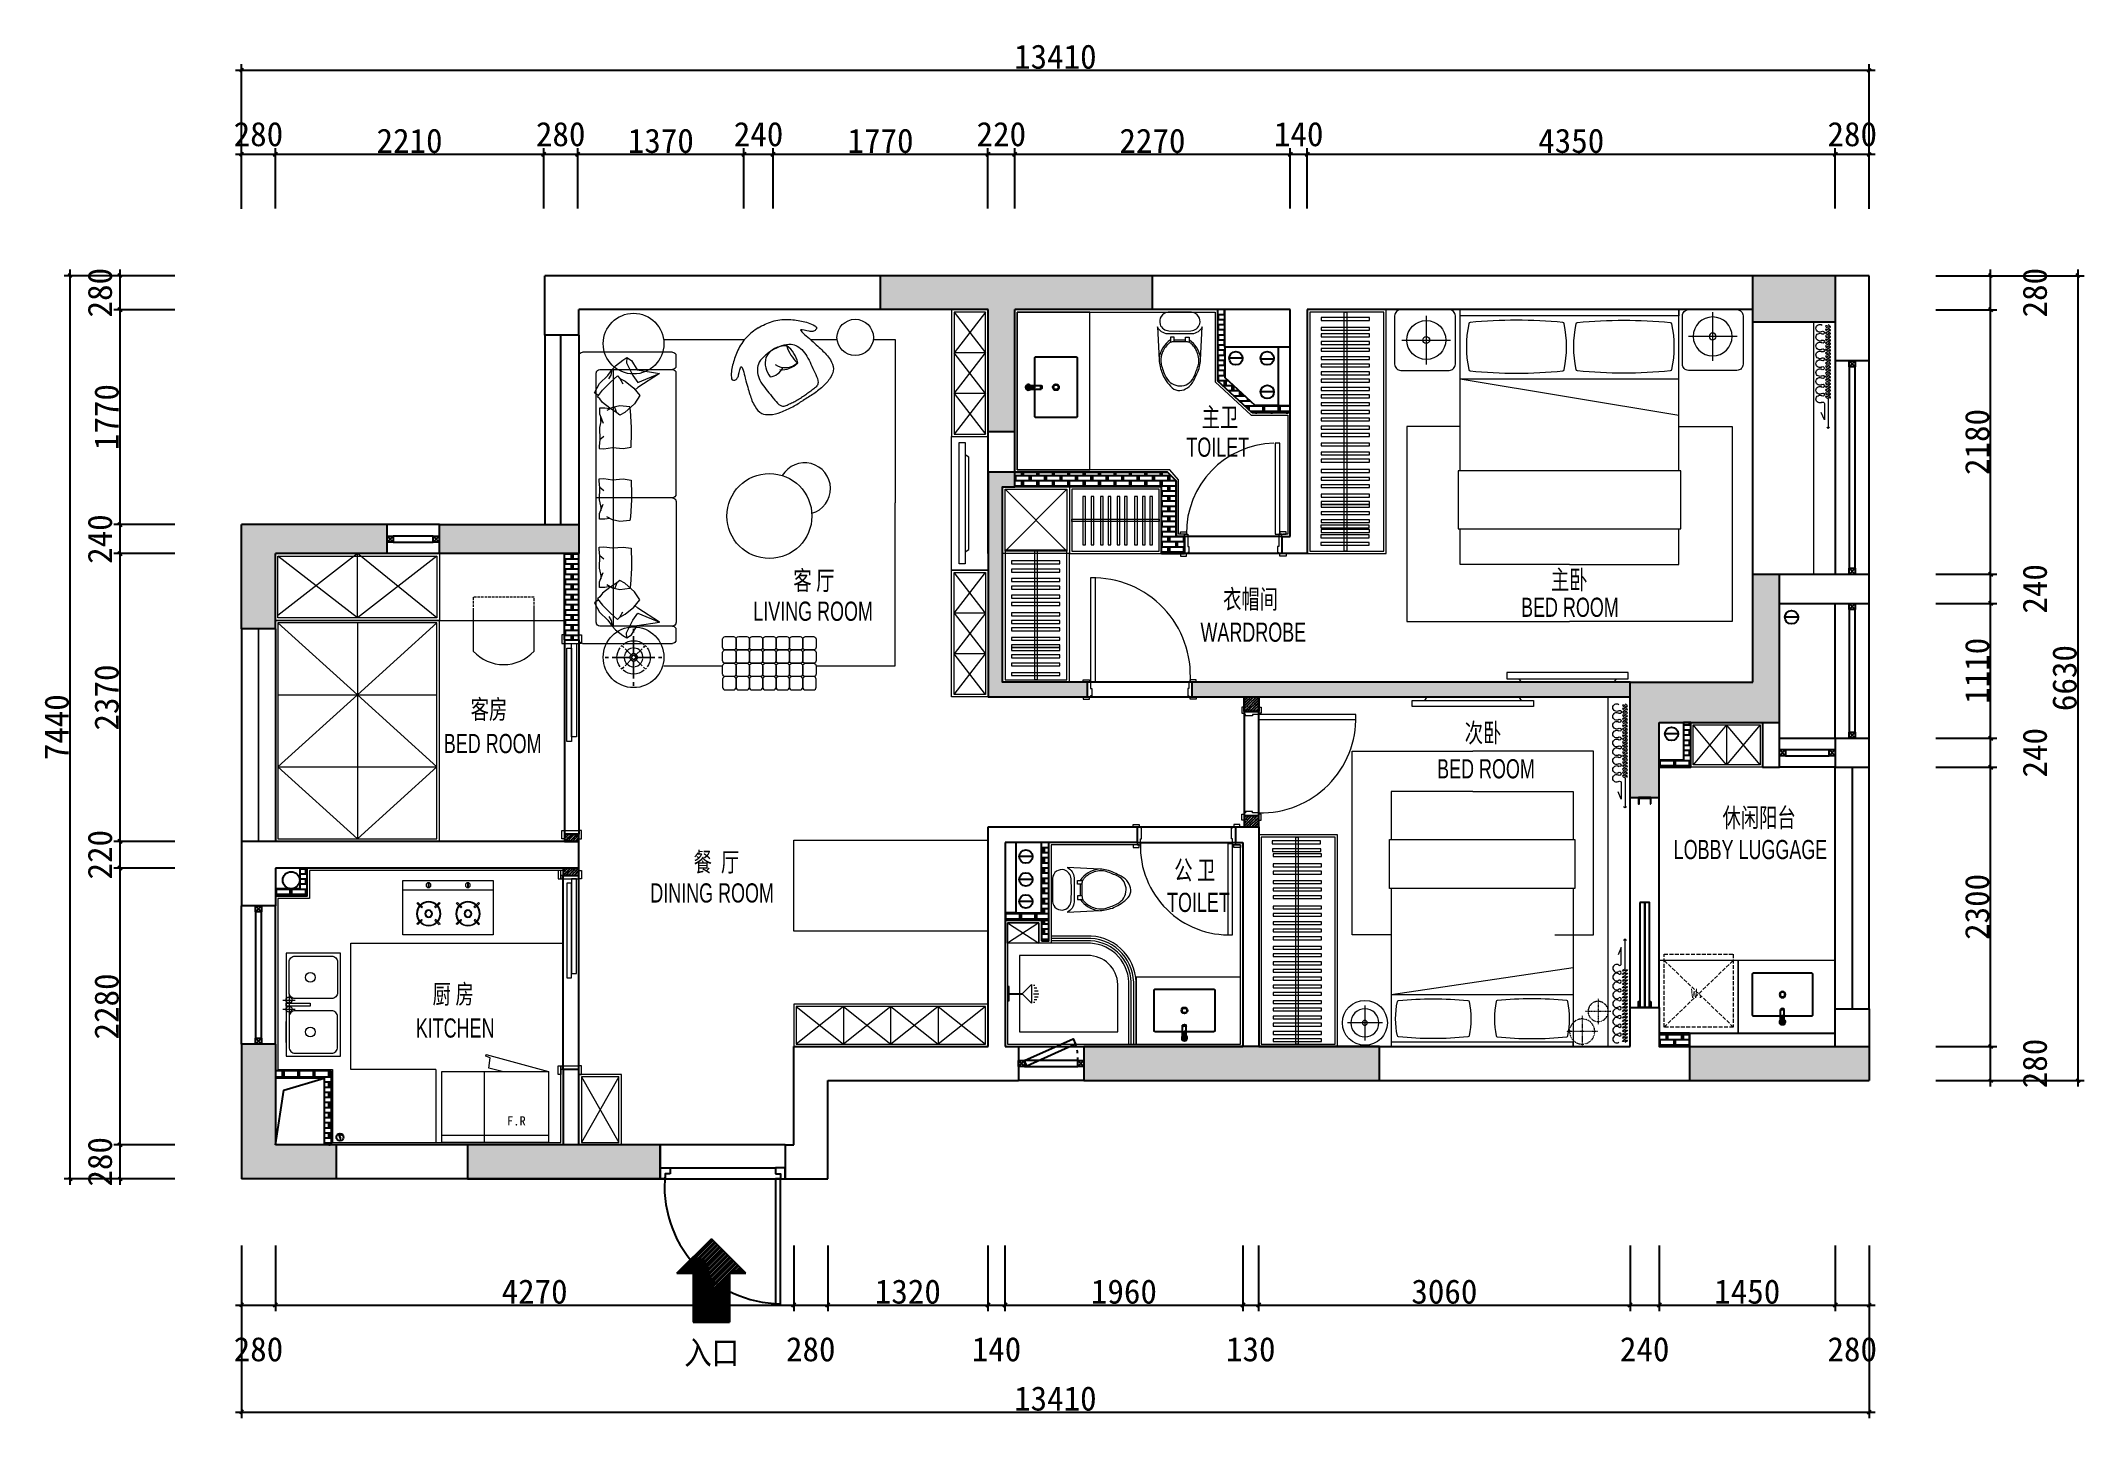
# Model space of a CAD drawing. Header units: millimetres. Extents: x 104198 to 1296755, y -81101 to 81453.
# Drawn here: x 491941 to 508773, y -28589 to -17243 of the extents above; entities that cross this region are included whole.
import ezdxf

# ---------------------------------------------------------------- set-up
doc = ezdxf.new("R2010")
doc.units = ezdxf.units.MM
doc.set_wipeout_variables(frame=1)
doc.header["$PDMODE"] = 3
doc.linetypes.add('ACAD_ISO03W100', pattern=[30, 12, -18])
doc.linetypes.add('DASH', pattern=[8.89, 6.35, -2.54])
doc.layers.get('Defpoints').update_dxf_attribs({"color": 250})
for name, color, linetype, lineweight in [('01-PL-墙体柱子', 7, 'Continuous', 35), ('1-洁具', 31, 'Continuous', 15), ('1-活动家具', 51, 'Continuous', 20), ('1-门套', 3, 'Continuous', 13), ('P★01 活动家具', 51, 'Continuous', 0), ('P★02 固定家具', 30, 'Continuous', 0), ('P★04 平面门扇', 60, 'Continuous', 0), ('P★05 平面门套', 60, 'Continuous', 0), ('P★07 平面完成面', 200, 'Continuous', 0), ('平面文字', 2, 'Continuous', 0)]:
    doc.layers.add(name, color=color, linetype=linetype, lineweight=lineweight)
for name, color, linetype in [('1-墙线', 7, 'Continuous'), ('2-卫生间', 30, 'Continuous'), ('P-新砌墙体填充', 8, 'Continuous'), ('图层1', 1, 'Continuous'), ('外建筑', 144, 'Continuous')]:
    doc.layers.add(name, color=color, linetype=linetype)
doc.styles.add('ROMANT', font='', dxfattribs={"width": 0.7})
doc.styles.add('新宋体', font='', dxfattribs={"width": 0.85})
doc.styles.get('ROMANT').set_extended_font_data('SimSun')
doc.styles.get('新宋体').set_extended_font_data('NSimSun')
doc.dimstyles.new('平面', dxfattribs={"dimscale": 0, "dimtxt": 200, "dimasz": 30, "dimexe": 50, "dimexo": 50, "dimgap": 10, "dimtad": 1, "dimdec": 0, "dimdsep": 46, "dimtxsty": 'Standard', "dimblk1": 'OBLIQUE', "dimblk2": 'OBLIQUE', "dimsah": 1, "dimcen": 0, "dimdle": 50, "dimclrd": 8, "dimclre": 8, "dimclrt": 1, "dimadec": 0, "dimazin": 0, "dimtfac": 1, "dimtdec": 0, "dimtmove": 2, "dimatfit": 3, "dimldrblk": 'OBLIQUE', "dimfxl": 1, "dimtolj": 1, "dimtzin": 0, "dimarcsym": 0})

# ---------------------------------------------------------------- blocks, each defined once
blk = doc.blocks.new('tree')
at = {"color": 251, "linetype": 'ByBlock', "ltscale": 0.3}
for p, q in [((539041, 164856), (538991, 164806)), ((539041, 164806), (538991, 164856))]:
    blk.add_line(p, q, dxfattribs=at)
at = {"color": 2, "linetype": 'ByBlock', "ltscale": 0.3}
blk.add_lwpolyline([(538991, 164806), (539041, 164806), (539041, 164856), (538991, 164856)], close=True, dxfattribs=at)
blk = doc.blocks.new('_OBLIQUE')
at = {"color": 0, "linetype": 'ByBlock'}
blk.add_line((-0.5, -0.5), (0.5, 0.5), dxfattribs=at)
blk = doc.blocks.new('*D214')
at = {"layer": 'Defpoints', "color": 0, "ltscale": 0.1, "transparency": 16777216}
for p in [(567464, 9401), (567744, 9401), (567744, 8861)]:
    blk.add_point(p, dxfattribs=at)
at = {"layer": '外建筑', "color": 8, "lineweight": -2, "ltscale": 0.1, "transparency": 16777216}
for p, q in [((567464, 9351), (567464, 8811)), ((567744, 9351), (567744, 8811)), ((567414, 8861), (567794, 8861))]:
    blk.add_line(p, q, dxfattribs=at)
at = {"layer": '外建筑', "color": 8, "lineweight": -2, "ltscale": 0.1, "transparency": 16777216, "xscale": 30, "yscale": 30, "zscale": 30, "rotation": 180}
blk.add_blockref('_OBLIQUE', (567464, 8861), dxfattribs=at)
at = {"layer": '外建筑', "color": 8, "lineweight": -2, "ltscale": 0.1, "transparency": 16777216, "xscale": 30, "yscale": 30, "zscale": 30}
blk.add_blockref('_OBLIQUE', (567744, 8861), dxfattribs=at)
at = {"layer": '外建筑', "color": 1, "ltscale": 0.1, "transparency": 16777216, "insert": (567604, 8496), "char_height": 200, "attachment_point": 5}
blk.add_mtext('\\A1;280', dxfattribs=at)
blk = doc.blocks.new('*D215')
at = {"layer": 'Defpoints', "color": 0, "ltscale": 0.1, "transparency": 16777216}
for p in [(567744, 9401), (572014, 9401), (572014, 8861)]:
    blk.add_point(p, dxfattribs=at)
at = {"layer": '外建筑', "color": 8, "lineweight": -2, "ltscale": 0.1, "transparency": 16777216}
for p, q in [((567744, 9351), (567744, 8811)), ((572014, 9351), (572014, 8811)), ((567694, 8861), (572064, 8861))]:
    blk.add_line(p, q, dxfattribs=at)
at = {"layer": '外建筑', "color": 8, "lineweight": -2, "ltscale": 0.1, "transparency": 16777216, "xscale": 30, "yscale": 30, "zscale": 30, "rotation": 180}
blk.add_blockref('_OBLIQUE', (567744, 8861), dxfattribs=at)
at = {"layer": '外建筑', "color": 8, "lineweight": -2, "ltscale": 0.1, "transparency": 16777216, "xscale": 30, "yscale": 30, "zscale": 30}
blk.add_blockref('_OBLIQUE', (572014, 8861), dxfattribs=at)
at = {"layer": '外建筑', "color": 1, "ltscale": 0.1, "transparency": 16777216, "insert": (569879, 8971), "char_height": 200, "attachment_point": 5}
blk.add_mtext('\\A1;4270', dxfattribs=at)
blk = doc.blocks.new('*D216')
at = {"layer": 'Defpoints', "color": 0, "ltscale": 0.1, "transparency": 16777216}
for p in [(572014, 9401), (572294, 9401), (572294, 8861)]:
    blk.add_point(p, dxfattribs=at)
at = {"layer": '外建筑', "color": 8, "lineweight": -2, "ltscale": 0.1, "transparency": 16777216}
for p, q in [((572014, 9351), (572014, 8811)), ((572294, 9351), (572294, 8811)), ((571964, 8861), (572344, 8861))]:
    blk.add_line(p, q, dxfattribs=at)
at = {"layer": '外建筑', "color": 8, "lineweight": -2, "ltscale": 0.1, "transparency": 16777216, "xscale": 30, "yscale": 30, "zscale": 30, "rotation": 180}
blk.add_blockref('_OBLIQUE', (572014, 8861), dxfattribs=at)
at = {"layer": '外建筑', "color": 8, "lineweight": -2, "ltscale": 0.1, "transparency": 16777216, "xscale": 30, "yscale": 30, "zscale": 30}
blk.add_blockref('_OBLIQUE', (572294, 8861), dxfattribs=at)
at = {"layer": '外建筑', "color": 1, "ltscale": 0.1, "transparency": 16777216, "insert": (572154, 8496), "char_height": 200, "attachment_point": 5}
blk.add_mtext('\\A1;280', dxfattribs=at)
blk = doc.blocks.new('*D217')
at = {"layer": 'Defpoints', "color": 0, "ltscale": 0.1, "transparency": 16777216}
for p in [(572294, 9401), (573614, 9401), (573614, 8861)]:
    blk.add_point(p, dxfattribs=at)
at = {"layer": '外建筑', "color": 8, "lineweight": -2, "ltscale": 0.1, "transparency": 16777216}
for p, q in [((572294, 9351), (572294, 8811)), ((573614, 9351), (573614, 8811)), ((572244, 8861), (573664, 8861))]:
    blk.add_line(p, q, dxfattribs=at)
at = {"layer": '外建筑', "color": 8, "lineweight": -2, "ltscale": 0.1, "transparency": 16777216, "xscale": 30, "yscale": 30, "zscale": 30, "rotation": 180}
blk.add_blockref('_OBLIQUE', (572294, 8861), dxfattribs=at)
at = {"layer": '外建筑', "color": 8, "lineweight": -2, "ltscale": 0.1, "transparency": 16777216, "xscale": 30, "yscale": 30, "zscale": 30}
blk.add_blockref('_OBLIQUE', (573614, 8861), dxfattribs=at)
at = {"layer": '外建筑', "color": 1, "ltscale": 0.1, "transparency": 16777216, "insert": (572954, 8971), "char_height": 200, "attachment_point": 5}
blk.add_mtext('\\A1;1320', dxfattribs=at)
blk = doc.blocks.new('*D218')
at = {"layer": 'Defpoints', "color": 0, "ltscale": 0.1, "transparency": 16777216}
for p in [(573614, 9401), (573754, 9401), (573754, 8861)]:
    blk.add_point(p, dxfattribs=at)
at = {"layer": '外建筑', "color": 8, "lineweight": -2, "ltscale": 0.1, "transparency": 16777216}
for p, q in [((573614, 9351), (573614, 8811)), ((573754, 9351), (573754, 8811)), ((573564, 8861), (573804, 8861))]:
    blk.add_line(p, q, dxfattribs=at)
at = {"layer": '外建筑', "color": 8, "lineweight": -2, "ltscale": 0.1, "transparency": 16777216, "xscale": 30, "yscale": 30, "zscale": 30, "rotation": 180}
blk.add_blockref('_OBLIQUE', (573614, 8861), dxfattribs=at)
at = {"layer": '外建筑', "color": 8, "lineweight": -2, "ltscale": 0.1, "transparency": 16777216, "xscale": 30, "yscale": 30, "zscale": 30}
blk.add_blockref('_OBLIQUE', (573754, 8861), dxfattribs=at)
at = {"layer": '外建筑', "color": 1, "ltscale": 0.1, "transparency": 16777216, "insert": (573684, 8496), "char_height": 200, "attachment_point": 5}
blk.add_mtext('\\A1;140', dxfattribs=at)
blk = doc.blocks.new('*D219')
at = {"layer": 'Defpoints', "color": 0, "ltscale": 0.1, "transparency": 16777216}
for p in [(573754, 9401), (575714, 9401), (575714, 8861)]:
    blk.add_point(p, dxfattribs=at)
at = {"layer": '外建筑', "color": 8, "lineweight": -2, "ltscale": 0.1, "transparency": 16777216}
for p, q in [((573754, 9351), (573754, 8811)), ((575714, 9351), (575714, 8811)), ((573704, 8861), (575764, 8861))]:
    blk.add_line(p, q, dxfattribs=at)
at = {"layer": '外建筑', "color": 8, "lineweight": -2, "ltscale": 0.1, "transparency": 16777216, "xscale": 30, "yscale": 30, "zscale": 30, "rotation": 180}
blk.add_blockref('_OBLIQUE', (573754, 8861), dxfattribs=at)
at = {"layer": '外建筑', "color": 8, "lineweight": -2, "ltscale": 0.1, "transparency": 16777216, "xscale": 30, "yscale": 30, "zscale": 30}
blk.add_blockref('_OBLIQUE', (575714, 8861), dxfattribs=at)
at = {"layer": '外建筑', "color": 1, "ltscale": 0.1, "transparency": 16777216, "insert": (574734, 8971), "char_height": 200, "attachment_point": 5}
blk.add_mtext('\\A1;1960', dxfattribs=at)
blk = doc.blocks.new('*D220')
at = {"layer": 'Defpoints', "color": 0, "ltscale": 0.1, "transparency": 16777216}
for p in [(575714, 9401), (575844, 9401), (575844, 8861)]:
    blk.add_point(p, dxfattribs=at)
at = {"layer": '外建筑', "color": 8, "lineweight": -2, "ltscale": 0.1, "transparency": 16777216}
for p, q in [((575714, 9351), (575714, 8811)), ((575844, 9351), (575844, 8811)), ((575664, 8861), (575894, 8861))]:
    blk.add_line(p, q, dxfattribs=at)
at = {"layer": '外建筑', "color": 8, "lineweight": -2, "ltscale": 0.1, "transparency": 16777216, "xscale": 30, "yscale": 30, "zscale": 30, "rotation": 180}
blk.add_blockref('_OBLIQUE', (575714, 8861), dxfattribs=at)
at = {"layer": '外建筑', "color": 8, "lineweight": -2, "ltscale": 0.1, "transparency": 16777216, "xscale": 30, "yscale": 30, "zscale": 30}
blk.add_blockref('_OBLIQUE', (575844, 8861), dxfattribs=at)
at = {"layer": '外建筑', "color": 1, "ltscale": 0.1, "transparency": 16777216, "insert": (575779, 8496), "char_height": 200, "attachment_point": 5}
blk.add_mtext('\\A1;130', dxfattribs=at)
blk = doc.blocks.new('*D221')
at = {"layer": 'Defpoints', "color": 0, "ltscale": 0.1, "transparency": 16777216}
for p in [(575844, 9401), (578904, 9401), (578904, 8861)]:
    blk.add_point(p, dxfattribs=at)
at = {"layer": '外建筑', "color": 8, "lineweight": -2, "ltscale": 0.1, "transparency": 16777216}
for p, q in [((575844, 9351), (575844, 8811)), ((578904, 9351), (578904, 8811)), ((575794, 8861), (578954, 8861))]:
    blk.add_line(p, q, dxfattribs=at)
at = {"layer": '外建筑', "color": 8, "lineweight": -2, "ltscale": 0.1, "transparency": 16777216, "xscale": 30, "yscale": 30, "zscale": 30, "rotation": 180}
blk.add_blockref('_OBLIQUE', (575844, 8861), dxfattribs=at)
at = {"layer": '外建筑', "color": 8, "lineweight": -2, "ltscale": 0.1, "transparency": 16777216, "xscale": 30, "yscale": 30, "zscale": 30}
blk.add_blockref('_OBLIQUE', (578904, 8861), dxfattribs=at)
at = {"layer": '外建筑', "color": 1, "ltscale": 0.1, "transparency": 16777216, "insert": (577374, 8971), "char_height": 200, "attachment_point": 5}
blk.add_mtext('\\A1;3060', dxfattribs=at)
blk = doc.blocks.new('*D222')
at = {"layer": 'Defpoints', "color": 0, "ltscale": 0.1, "transparency": 16777216}
for p in [(578904, 9401), (579144, 9401), (579144, 8861)]:
    blk.add_point(p, dxfattribs=at)
at = {"layer": '外建筑', "color": 8, "lineweight": -2, "ltscale": 0.1, "transparency": 16777216}
for p, q in [((578904, 9351), (578904, 8811)), ((579144, 9351), (579144, 8811)), ((578854, 8861), (579194, 8861))]:
    blk.add_line(p, q, dxfattribs=at)
at = {"layer": '外建筑', "color": 8, "lineweight": -2, "ltscale": 0.1, "transparency": 16777216, "xscale": 30, "yscale": 30, "zscale": 30, "rotation": 180}
blk.add_blockref('_OBLIQUE', (578904, 8861), dxfattribs=at)
at = {"layer": '外建筑', "color": 8, "lineweight": -2, "ltscale": 0.1, "transparency": 16777216, "xscale": 30, "yscale": 30, "zscale": 30}
blk.add_blockref('_OBLIQUE', (579144, 8861), dxfattribs=at)
at = {"layer": '外建筑', "color": 1, "ltscale": 0.1, "transparency": 16777216, "insert": (579024, 8496), "char_height": 200, "attachment_point": 5}
blk.add_mtext('\\A1;240', dxfattribs=at)
blk = doc.blocks.new('*D223')
at = {"layer": 'Defpoints', "color": 0, "ltscale": 0.1, "transparency": 16777216}
for p in [(579144, 9401), (580594, 9401), (580594, 8861)]:
    blk.add_point(p, dxfattribs=at)
at = {"layer": '外建筑', "color": 8, "lineweight": -2, "ltscale": 0.1, "transparency": 16777216}
for p, q in [((579144, 9351), (579144, 8811)), ((580594, 9351), (580594, 8811)), ((579094, 8861), (580644, 8861))]:
    blk.add_line(p, q, dxfattribs=at)
at = {"layer": '外建筑', "color": 8, "lineweight": -2, "ltscale": 0.1, "transparency": 16777216, "xscale": 30, "yscale": 30, "zscale": 30, "rotation": 180}
blk.add_blockref('_OBLIQUE', (579144, 8861), dxfattribs=at)
at = {"layer": '外建筑', "color": 8, "lineweight": -2, "ltscale": 0.1, "transparency": 16777216, "xscale": 30, "yscale": 30, "zscale": 30}
blk.add_blockref('_OBLIQUE', (580594, 8861), dxfattribs=at)
at = {"layer": '外建筑', "color": 1, "ltscale": 0.1, "transparency": 16777216, "insert": (579869, 8971), "char_height": 200, "attachment_point": 5}
blk.add_mtext('\\A1;1450', dxfattribs=at)
blk = doc.blocks.new('*D224')
at = {"layer": 'Defpoints', "color": 0, "ltscale": 0.1, "transparency": 16777216}
for p in [(580594, 9401), (580874, 9401), (580874, 8861)]:
    blk.add_point(p, dxfattribs=at)
at = {"layer": '外建筑', "color": 8, "lineweight": -2, "ltscale": 0.1, "transparency": 16777216}
for p, q in [((580594, 9351), (580594, 8811)), ((580874, 9351), (580874, 8811)), ((580544, 8861), (580924, 8861))]:
    blk.add_line(p, q, dxfattribs=at)
at = {"layer": '外建筑', "color": 8, "lineweight": -2, "ltscale": 0.1, "transparency": 16777216, "xscale": 30, "yscale": 30, "zscale": 30, "rotation": 180}
blk.add_blockref('_OBLIQUE', (580594, 8861), dxfattribs=at)
at = {"layer": '外建筑', "color": 8, "lineweight": -2, "ltscale": 0.1, "transparency": 16777216, "xscale": 30, "yscale": 30, "zscale": 30}
blk.add_blockref('_OBLIQUE', (580874, 8861), dxfattribs=at)
at = {"layer": '外建筑', "color": 1, "ltscale": 0.1, "transparency": 16777216, "insert": (580734, 8496), "char_height": 200, "attachment_point": 5}
blk.add_mtext('\\A1;280', dxfattribs=at)
blk = doc.blocks.new('*D225')
at = {"layer": 'Defpoints', "color": 0, "ltscale": 0.1, "transparency": 16777216}
for p in [(567464, 9401), (580874, 9401), (580874, 7980)]:
    blk.add_point(p, dxfattribs=at)
at = {"layer": '外建筑', "color": 8, "lineweight": -2, "ltscale": 0.1, "transparency": 16777216}
for p, q in [((567464, 9351), (567464, 7930)), ((580874, 9351), (580874, 7930)), ((567414, 7980), (580924, 7980))]:
    blk.add_line(p, q, dxfattribs=at)
at = {"layer": '外建筑', "color": 8, "lineweight": -2, "ltscale": 0.1, "transparency": 16777216, "xscale": 30, "yscale": 30, "zscale": 30, "rotation": 180}
blk.add_blockref('_OBLIQUE', (567464, 7980), dxfattribs=at)
at = {"layer": '外建筑', "color": 8, "lineweight": -2, "ltscale": 0.1, "transparency": 16777216, "xscale": 30, "yscale": 30, "zscale": 30}
blk.add_blockref('_OBLIQUE', (580874, 7980), dxfattribs=at)
at = {"layer": '外建筑', "color": 1, "ltscale": 0.1, "transparency": 16777216, "insert": (574169, 8090), "char_height": 200, "attachment_point": 5}
blk.add_mtext('\\A1;13410', dxfattribs=at)
blk = doc.blocks.new('*D226')
at = {"layer": 'Defpoints', "color": 0, "ltscale": 0.1, "transparency": 16777216}
for p in [(581374, 10991), (581874, 10991), (581374, 10711)]:
    blk.add_point(p, dxfattribs=at)
at = {"layer": '外建筑', "color": 8, "lineweight": -2, "ltscale": 0.1, "transparency": 16777216}
for p, q in [((581424, 10991), (581924, 10991)), ((581874, 10661), (581874, 11041)), ((581424, 10711), (581924, 10711))]:
    blk.add_line(p, q, dxfattribs=at)
at = {"layer": '外建筑', "color": 8, "lineweight": -2, "ltscale": 0.1, "transparency": 16777216, "xscale": 30, "yscale": 30, "zscale": 30}
for p, rotation in [((581874, 10991), 90), ((581874, 10711), 270)]:
    blk.add_blockref('_OBLIQUE', p, dxfattribs=dict(at, rotation=rotation))
at = {"layer": '外建筑', "color": 1, "ltscale": 0.1, "transparency": 16777216, "insert": (582239, 10851), "char_height": 200, "attachment_point": 5, "rotation": 90}
blk.add_mtext('\\A1;280', dxfattribs=at)
blk = doc.blocks.new('*D227')
at = {"layer": 'Defpoints', "color": 0, "ltscale": 0.1, "transparency": 16777216}
for p in [(581374, 13291), (581874, 13291), (581374, 10991)]:
    blk.add_point(p, dxfattribs=at)
at = {"layer": '外建筑', "color": 8, "lineweight": -2, "ltscale": 0.1, "transparency": 16777216}
for p, q in [((581874, 10941), (581874, 13341)), ((581424, 13291), (581924, 13291)), ((581424, 10991), (581924, 10991))]:
    blk.add_line(p, q, dxfattribs=at)
at = {"layer": '外建筑', "color": 8, "lineweight": -2, "ltscale": 0.1, "transparency": 16777216, "xscale": 30, "yscale": 30, "zscale": 30}
for p, rotation in [((581874, 13291), 90), ((581874, 10991), 270)]:
    blk.add_blockref('_OBLIQUE', p, dxfattribs=dict(at, rotation=rotation))
at = {"layer": '外建筑', "color": 1, "ltscale": 0.1, "transparency": 16777216, "insert": (581764, 12141), "char_height": 200, "attachment_point": 5, "rotation": 90}
blk.add_mtext('\\A1;2300', dxfattribs=at)
blk = doc.blocks.new('*D228')
at = {"layer": 'Defpoints', "color": 0, "ltscale": 0.1, "transparency": 16777216}
for p in [(581374, 13531), (581874, 13531), (581374, 13291)]:
    blk.add_point(p, dxfattribs=at)
at = {"layer": '外建筑', "color": 8, "lineweight": -2, "ltscale": 0.1, "transparency": 16777216}
for p, q in [((581424, 13531), (581924, 13531)), ((581874, 13241), (581874, 13581)), ((581424, 13291), (581924, 13291))]:
    blk.add_line(p, q, dxfattribs=at)
at = {"layer": '外建筑', "color": 8, "lineweight": -2, "ltscale": 0.1, "transparency": 16777216, "xscale": 30, "yscale": 30, "zscale": 30}
for p, rotation in [((581874, 13531), 90), ((581874, 13291), 270)]:
    blk.add_blockref('_OBLIQUE', p, dxfattribs=dict(at, rotation=rotation))
at = {"layer": '外建筑', "color": 1, "ltscale": 0.1, "transparency": 16777216, "insert": (582239, 13411), "char_height": 200, "attachment_point": 5, "rotation": 90}
blk.add_mtext('\\A1;240', dxfattribs=at)
blk = doc.blocks.new('*D229')
at = {"layer": 'Defpoints', "color": 0, "ltscale": 0.1, "transparency": 16777216}
for p in [(581374, 14641), (581874, 14641), (581374, 13531)]:
    blk.add_point(p, dxfattribs=at)
at = {"layer": '外建筑', "color": 8, "lineweight": -2, "ltscale": 0.1, "transparency": 16777216}
for p, q in [((581874, 13481), (581874, 14691)), ((581424, 14641), (581924, 14641)), ((581424, 13531), (581924, 13531))]:
    blk.add_line(p, q, dxfattribs=at)
at = {"layer": '外建筑', "color": 8, "lineweight": -2, "ltscale": 0.1, "transparency": 16777216, "xscale": 30, "yscale": 30, "zscale": 30}
for p, rotation in [((581874, 14641), 90), ((581874, 13531), 270)]:
    blk.add_blockref('_OBLIQUE', p, dxfattribs=dict(at, rotation=rotation))
at = {"layer": '外建筑', "color": 1, "ltscale": 0.1, "transparency": 16777216, "insert": (581764, 14086), "char_height": 200, "attachment_point": 5, "rotation": 90}
blk.add_mtext('\\A1;1110', dxfattribs=at)
blk = doc.blocks.new('*D230')
at = {"layer": 'Defpoints', "color": 0, "ltscale": 0.1, "transparency": 16777216}
for p in [(581374, 14881), (581874, 14881), (581374, 14641)]:
    blk.add_point(p, dxfattribs=at)
at = {"layer": '外建筑', "color": 8, "lineweight": -2, "ltscale": 0.1, "transparency": 16777216}
for p, q in [((581424, 14881), (581924, 14881)), ((581874, 14591), (581874, 14931)), ((581424, 14641), (581924, 14641))]:
    blk.add_line(p, q, dxfattribs=at)
at = {"layer": '外建筑', "color": 8, "lineweight": -2, "ltscale": 0.1, "transparency": 16777216, "xscale": 30, "yscale": 30, "zscale": 30}
for p, rotation in [((581874, 14881), 90), ((581874, 14641), 270)]:
    blk.add_blockref('_OBLIQUE', p, dxfattribs=dict(at, rotation=rotation))
at = {"layer": '外建筑', "color": 1, "ltscale": 0.1, "transparency": 16777216, "insert": (582239, 14761), "char_height": 200, "attachment_point": 5, "rotation": 90}
blk.add_mtext('\\A1;240', dxfattribs=at)
blk = doc.blocks.new('*D231')
at = {"layer": 'Defpoints', "color": 0, "ltscale": 0.1, "transparency": 16777216}
for p in [(581374, 17061), (581874, 17061), (581374, 14881)]:
    blk.add_point(p, dxfattribs=at)
at = {"layer": '外建筑', "color": 8, "lineweight": -2, "ltscale": 0.1, "transparency": 16777216}
for p, q in [((581424, 17061), (581924, 17061)), ((581874, 14831), (581874, 17111)), ((581424, 14881), (581924, 14881))]:
    blk.add_line(p, q, dxfattribs=at)
at = {"layer": '外建筑', "color": 8, "lineweight": -2, "ltscale": 0.1, "transparency": 16777216, "xscale": 30, "yscale": 30, "zscale": 30}
for p, rotation in [((581874, 17061), 90), ((581874, 14881), 270)]:
    blk.add_blockref('_OBLIQUE', p, dxfattribs=dict(at, rotation=rotation))
at = {"layer": '外建筑', "color": 1, "ltscale": 0.1, "transparency": 16777216, "insert": (581764, 15971), "char_height": 200, "attachment_point": 5, "rotation": 90}
blk.add_mtext('\\A1;2180', dxfattribs=at)
blk = doc.blocks.new('*D232')
at = {"layer": 'Defpoints', "color": 0, "ltscale": 0.1, "transparency": 16777216}
for p in [(581374, 17341), (581874, 17341), (581374, 17061)]:
    blk.add_point(p, dxfattribs=at)
at = {"layer": '外建筑', "color": 8, "lineweight": -2, "ltscale": 0.1, "transparency": 16777216}
for p, q in [((581424, 17341), (581924, 17341)), ((581874, 17011), (581874, 17391)), ((581424, 17061), (581924, 17061))]:
    blk.add_line(p, q, dxfattribs=at)
at = {"layer": '外建筑', "color": 8, "lineweight": -2, "ltscale": 0.1, "transparency": 16777216, "xscale": 30, "yscale": 30, "zscale": 30}
for p, rotation in [((581874, 17341), 90), ((581874, 17061), 270)]:
    blk.add_blockref('_OBLIQUE', p, dxfattribs=dict(at, rotation=rotation))
at = {"layer": '外建筑', "color": 1, "ltscale": 0.1, "transparency": 16777216, "insert": (582239, 17201), "char_height": 200, "attachment_point": 5, "rotation": 90}
blk.add_mtext('\\A1;280', dxfattribs=at)
blk = doc.blocks.new('*D233')
at = {"layer": 'Defpoints', "color": 0, "ltscale": 0.1, "transparency": 16777216}
for p in [(581374, 17341), (582594, 17341), (581374, 10711)]:
    blk.add_point(p, dxfattribs=at)
at = {"layer": '外建筑', "color": 8, "lineweight": -2, "ltscale": 0.1, "transparency": 16777216}
for p, q in [((581424, 17341), (582644, 17341)), ((582594, 10661), (582594, 17391)), ((581424, 10711), (582644, 10711))]:
    blk.add_line(p, q, dxfattribs=at)
at = {"layer": '外建筑', "color": 8, "lineweight": -2, "ltscale": 0.1, "transparency": 16777216, "xscale": 30, "yscale": 30, "zscale": 30}
for p, rotation in [((582594, 17341), 90), ((582594, 10711), 270)]:
    blk.add_blockref('_OBLIQUE', p, dxfattribs=dict(at, rotation=rotation))
at = {"layer": '外建筑', "color": 1, "ltscale": 0.1, "transparency": 16777216, "insert": (582484, 14026), "char_height": 200, "attachment_point": 5, "rotation": 90}
blk.add_mtext('\\A1;6630', dxfattribs=at)
blk = doc.blocks.new('*D234')
at = {"layer": 'Defpoints', "color": 0, "ltscale": 0.1, "transparency": 16777216}
for p in [(567744, 18341), (567464, 17844), (567744, 17844)]:
    blk.add_point(p, dxfattribs=at)
at = {"layer": '外建筑', "color": 8, "lineweight": -2, "ltscale": 0.1, "transparency": 16777216}
for p, q in [((567464, 17894), (567464, 18391)), ((567744, 17894), (567744, 18391)), ((567414, 18341), (567794, 18341))]:
    blk.add_line(p, q, dxfattribs=at)
at = {"layer": '外建筑', "color": 8, "lineweight": -2, "ltscale": 0.1, "transparency": 16777216, "xscale": 30, "yscale": 30, "zscale": 30, "rotation": 180}
blk.add_blockref('_OBLIQUE', (567464, 18341), dxfattribs=at)
at = {"layer": '外建筑', "color": 8, "lineweight": -2, "ltscale": 0.1, "transparency": 16777216, "xscale": 30, "yscale": 30, "zscale": 30}
blk.add_blockref('_OBLIQUE', (567744, 18341), dxfattribs=at)
at = {"layer": '外建筑', "color": 1, "ltscale": 0.1, "transparency": 16777216, "insert": (567604, 18506), "char_height": 200, "attachment_point": 5}
blk.add_mtext('\\A1;280', dxfattribs=at)
blk = doc.blocks.new('*D235')
at = {"layer": 'Defpoints', "color": 0, "ltscale": 0.1, "transparency": 16777216}
for p in [(569954, 18341), (567744, 17844), (569954, 17844)]:
    blk.add_point(p, dxfattribs=at)
at = {"layer": '外建筑', "color": 8, "lineweight": -2, "ltscale": 0.1, "transparency": 16777216}
for p, q in [((567744, 17894), (567744, 18391)), ((569954, 17894), (569954, 18391)), ((567694, 18341), (570004, 18341))]:
    blk.add_line(p, q, dxfattribs=at)
at = {"layer": '外建筑', "color": 8, "lineweight": -2, "ltscale": 0.1, "transparency": 16777216, "xscale": 30, "yscale": 30, "zscale": 30, "rotation": 180}
blk.add_blockref('_OBLIQUE', (567744, 18341), dxfattribs=at)
at = {"layer": '外建筑', "color": 8, "lineweight": -2, "ltscale": 0.1, "transparency": 16777216, "xscale": 30, "yscale": 30, "zscale": 30}
blk.add_blockref('_OBLIQUE', (569954, 18341), dxfattribs=at)
at = {"layer": '外建筑', "color": 1, "ltscale": 0.1, "transparency": 16777216, "insert": (568849, 18451), "char_height": 200, "attachment_point": 5}
blk.add_mtext('\\A1;2210', dxfattribs=at)
blk = doc.blocks.new('*D236')
at = {"layer": 'Defpoints', "color": 0, "ltscale": 0.1, "transparency": 16777216}
for p in [(570234, 18341), (569954, 17844), (570234, 17844)]:
    blk.add_point(p, dxfattribs=at)
at = {"layer": '外建筑', "color": 8, "lineweight": -2, "ltscale": 0.1, "transparency": 16777216}
for p, q in [((569954, 17894), (569954, 18391)), ((570234, 17894), (570234, 18391)), ((569904, 18341), (570284, 18341))]:
    blk.add_line(p, q, dxfattribs=at)
at = {"layer": '外建筑', "color": 8, "lineweight": -2, "ltscale": 0.1, "transparency": 16777216, "xscale": 30, "yscale": 30, "zscale": 30, "rotation": 180}
blk.add_blockref('_OBLIQUE', (569954, 18341), dxfattribs=at)
at = {"layer": '外建筑', "color": 8, "lineweight": -2, "ltscale": 0.1, "transparency": 16777216, "xscale": 30, "yscale": 30, "zscale": 30}
blk.add_blockref('_OBLIQUE', (570234, 18341), dxfattribs=at)
at = {"layer": '外建筑', "color": 1, "ltscale": 0.1, "transparency": 16777216, "insert": (570094, 18506), "char_height": 200, "attachment_point": 5}
blk.add_mtext('\\A1;280', dxfattribs=at)
blk = doc.blocks.new('*D237')
at = {"layer": 'Defpoints', "color": 0, "ltscale": 0.1, "transparency": 16777216}
for p in [(571604, 18341), (570234, 17844), (571604, 17844)]:
    blk.add_point(p, dxfattribs=at)
at = {"layer": '外建筑', "color": 8, "lineweight": -2, "ltscale": 0.1, "transparency": 16777216}
for p, q in [((570234, 17894), (570234, 18391)), ((571604, 17894), (571604, 18391)), ((570184, 18341), (571654, 18341))]:
    blk.add_line(p, q, dxfattribs=at)
at = {"layer": '外建筑', "color": 8, "lineweight": -2, "ltscale": 0.1, "transparency": 16777216, "xscale": 30, "yscale": 30, "zscale": 30, "rotation": 180}
blk.add_blockref('_OBLIQUE', (570234, 18341), dxfattribs=at)
at = {"layer": '外建筑', "color": 8, "lineweight": -2, "ltscale": 0.1, "transparency": 16777216, "xscale": 30, "yscale": 30, "zscale": 30}
blk.add_blockref('_OBLIQUE', (571604, 18341), dxfattribs=at)
at = {"layer": '外建筑', "color": 1, "ltscale": 0.1, "transparency": 16777216, "insert": (570919, 18451), "char_height": 200, "attachment_point": 5}
blk.add_mtext('\\A1;1370', dxfattribs=at)
blk = doc.blocks.new('*D238')
at = {"layer": 'Defpoints', "color": 0, "ltscale": 0.1, "transparency": 16777216}
for p in [(571844, 18341), (571604, 17844), (571844, 17844)]:
    blk.add_point(p, dxfattribs=at)
at = {"layer": '外建筑', "color": 8, "lineweight": -2, "ltscale": 0.1, "transparency": 16777216}
for p, q in [((571604, 17894), (571604, 18391)), ((571844, 17894), (571844, 18391)), ((571554, 18341), (571894, 18341))]:
    blk.add_line(p, q, dxfattribs=at)
at = {"layer": '外建筑', "color": 8, "lineweight": -2, "ltscale": 0.1, "transparency": 16777216, "xscale": 30, "yscale": 30, "zscale": 30, "rotation": 180}
blk.add_blockref('_OBLIQUE', (571604, 18341), dxfattribs=at)
at = {"layer": '外建筑', "color": 8, "lineweight": -2, "ltscale": 0.1, "transparency": 16777216, "xscale": 30, "yscale": 30, "zscale": 30}
blk.add_blockref('_OBLIQUE', (571844, 18341), dxfattribs=at)
at = {"layer": '外建筑', "color": 1, "ltscale": 0.1, "transparency": 16777216, "insert": (571724, 18506), "char_height": 200, "attachment_point": 5}
blk.add_mtext('\\A1;240', dxfattribs=at)
blk = doc.blocks.new('*D239')
at = {"layer": 'Defpoints', "color": 0, "ltscale": 0.1, "transparency": 16777216}
for p in [(573614, 18341), (571844, 17844), (573614, 17844)]:
    blk.add_point(p, dxfattribs=at)
at = {"layer": '外建筑', "color": 8, "lineweight": -2, "ltscale": 0.1, "transparency": 16777216}
for p, q in [((571844, 17894), (571844, 18391)), ((573614, 17894), (573614, 18391)), ((571794, 18341), (573664, 18341))]:
    blk.add_line(p, q, dxfattribs=at)
at = {"layer": '外建筑', "color": 8, "lineweight": -2, "ltscale": 0.1, "transparency": 16777216, "xscale": 30, "yscale": 30, "zscale": 30, "rotation": 180}
blk.add_blockref('_OBLIQUE', (571844, 18341), dxfattribs=at)
at = {"layer": '外建筑', "color": 8, "lineweight": -2, "ltscale": 0.1, "transparency": 16777216, "xscale": 30, "yscale": 30, "zscale": 30}
blk.add_blockref('_OBLIQUE', (573614, 18341), dxfattribs=at)
at = {"layer": '外建筑', "color": 1, "ltscale": 0.1, "transparency": 16777216, "insert": (572729, 18451), "char_height": 200, "attachment_point": 5}
blk.add_mtext('\\A1;1770', dxfattribs=at)
blk = doc.blocks.new('*D240')
at = {"layer": 'Defpoints', "color": 0, "ltscale": 0.1, "transparency": 16777216}
for p in [(573834, 18341), (573614, 17844), (573834, 17844)]:
    blk.add_point(p, dxfattribs=at)
at = {"layer": '外建筑', "color": 8, "lineweight": -2, "ltscale": 0.1, "transparency": 16777216}
for p, q in [((573614, 17894), (573614, 18391)), ((573834, 17894), (573834, 18391)), ((573564, 18341), (573884, 18341))]:
    blk.add_line(p, q, dxfattribs=at)
at = {"layer": '外建筑', "color": 8, "lineweight": -2, "ltscale": 0.1, "transparency": 16777216, "xscale": 30, "yscale": 30, "zscale": 30, "rotation": 180}
blk.add_blockref('_OBLIQUE', (573614, 18341), dxfattribs=at)
at = {"layer": '外建筑', "color": 8, "lineweight": -2, "ltscale": 0.1, "transparency": 16777216, "xscale": 30, "yscale": 30, "zscale": 30}
blk.add_blockref('_OBLIQUE', (573834, 18341), dxfattribs=at)
at = {"layer": '外建筑', "color": 1, "ltscale": 0.1, "transparency": 16777216, "insert": (573724, 18506), "char_height": 200, "attachment_point": 5}
blk.add_mtext('\\A1;220', dxfattribs=at)
blk = doc.blocks.new('*D241')
at = {"layer": 'Defpoints', "color": 0, "ltscale": 0.1, "transparency": 16777216}
for p in [(576104, 18341), (573834, 17844), (576104, 17844)]:
    blk.add_point(p, dxfattribs=at)
at = {"layer": '外建筑', "color": 8, "lineweight": -2, "ltscale": 0.1, "transparency": 16777216}
for p, q in [((573834, 17894), (573834, 18391)), ((576104, 17894), (576104, 18391)), ((573784, 18341), (576154, 18341))]:
    blk.add_line(p, q, dxfattribs=at)
at = {"layer": '外建筑', "color": 8, "lineweight": -2, "ltscale": 0.1, "transparency": 16777216, "xscale": 30, "yscale": 30, "zscale": 30, "rotation": 180}
blk.add_blockref('_OBLIQUE', (573834, 18341), dxfattribs=at)
at = {"layer": '外建筑', "color": 8, "lineweight": -2, "ltscale": 0.1, "transparency": 16777216, "xscale": 30, "yscale": 30, "zscale": 30}
blk.add_blockref('_OBLIQUE', (576104, 18341), dxfattribs=at)
at = {"layer": '外建筑', "color": 1, "ltscale": 0.1, "transparency": 16777216, "insert": (574969, 18451), "char_height": 200, "attachment_point": 5}
blk.add_mtext('\\A1;2270', dxfattribs=at)
blk = doc.blocks.new('*D242')
at = {"layer": 'Defpoints', "color": 0, "ltscale": 0.1, "transparency": 16777216}
for p in [(576244, 18341), (576104, 17844), (576244, 17844)]:
    blk.add_point(p, dxfattribs=at)
at = {"layer": '外建筑', "color": 8, "lineweight": -2, "ltscale": 0.1, "transparency": 16777216}
for p, q in [((576104, 17894), (576104, 18391)), ((576244, 17894), (576244, 18391)), ((576054, 18341), (576294, 18341))]:
    blk.add_line(p, q, dxfattribs=at)
at = {"layer": '外建筑', "color": 8, "lineweight": -2, "ltscale": 0.1, "transparency": 16777216, "xscale": 30, "yscale": 30, "zscale": 30, "rotation": 180}
blk.add_blockref('_OBLIQUE', (576104, 18341), dxfattribs=at)
at = {"layer": '外建筑', "color": 8, "lineweight": -2, "ltscale": 0.1, "transparency": 16777216, "xscale": 30, "yscale": 30, "zscale": 30}
blk.add_blockref('_OBLIQUE', (576244, 18341), dxfattribs=at)
at = {"layer": '外建筑', "color": 1, "ltscale": 0.1, "transparency": 16777216, "insert": (576174, 18506), "char_height": 200, "attachment_point": 5}
blk.add_mtext('\\A1;140', dxfattribs=at)
blk = doc.blocks.new('*D243')
at = {"layer": 'Defpoints', "color": 0, "ltscale": 0.1, "transparency": 16777216}
for p in [(580594, 18341), (576244, 17844), (580594, 17844)]:
    blk.add_point(p, dxfattribs=at)
at = {"layer": '外建筑', "color": 8, "lineweight": -2, "ltscale": 0.1, "transparency": 16777216}
for p, q in [((576244, 17894), (576244, 18391)), ((580594, 17894), (580594, 18391)), ((576194, 18341), (580644, 18341))]:
    blk.add_line(p, q, dxfattribs=at)
at = {"layer": '外建筑', "color": 8, "lineweight": -2, "ltscale": 0.1, "transparency": 16777216, "xscale": 30, "yscale": 30, "zscale": 30, "rotation": 180}
blk.add_blockref('_OBLIQUE', (576244, 18341), dxfattribs=at)
at = {"layer": '外建筑', "color": 8, "lineweight": -2, "ltscale": 0.1, "transparency": 16777216, "xscale": 30, "yscale": 30, "zscale": 30}
blk.add_blockref('_OBLIQUE', (580594, 18341), dxfattribs=at)
at = {"layer": '外建筑', "color": 1, "ltscale": 0.1, "transparency": 16777216, "insert": (578419, 18451), "char_height": 200, "attachment_point": 5}
blk.add_mtext('\\A1;4350', dxfattribs=at)
blk = doc.blocks.new('*D244')
at = {"layer": 'Defpoints', "color": 0, "ltscale": 0.1, "transparency": 16777216}
for p in [(580874, 18341), (580594, 17844), (580874, 17844)]:
    blk.add_point(p, dxfattribs=at)
at = {"layer": '外建筑', "color": 8, "lineweight": -2, "ltscale": 0.1, "transparency": 16777216}
for p, q in [((580594, 17894), (580594, 18391)), ((580874, 17894), (580874, 18391)), ((580544, 18341), (580924, 18341))]:
    blk.add_line(p, q, dxfattribs=at)
at = {"layer": '外建筑', "color": 8, "lineweight": -2, "ltscale": 0.1, "transparency": 16777216, "xscale": 30, "yscale": 30, "zscale": 30, "rotation": 180}
blk.add_blockref('_OBLIQUE', (580594, 18341), dxfattribs=at)
at = {"layer": '外建筑', "color": 8, "lineweight": -2, "ltscale": 0.1, "transparency": 16777216, "xscale": 30, "yscale": 30, "zscale": 30}
blk.add_blockref('_OBLIQUE', (580874, 18341), dxfattribs=at)
at = {"layer": '外建筑', "color": 1, "ltscale": 0.1, "transparency": 16777216, "insert": (580734, 18506), "char_height": 200, "attachment_point": 5}
blk.add_mtext('\\A1;280', dxfattribs=at)
blk = doc.blocks.new('*D245')
at = {"layer": 'Defpoints', "color": 0, "ltscale": 0.1, "transparency": 16777216}
for p in [(580874, 19034), (567464, 17841), (580874, 17841)]:
    blk.add_point(p, dxfattribs=at)
at = {"layer": '外建筑', "color": 8, "lineweight": -2, "ltscale": 0.1, "transparency": 16777216}
for p, q in [((567414, 19034), (580924, 19034)), ((567464, 17891), (567464, 19084)), ((580874, 17891), (580874, 19084))]:
    blk.add_line(p, q, dxfattribs=at)
at = {"layer": '外建筑', "color": 8, "lineweight": -2, "ltscale": 0.1, "transparency": 16777216, "xscale": 30, "yscale": 30, "zscale": 30, "rotation": 180}
blk.add_blockref('_OBLIQUE', (567464, 19034), dxfattribs=at)
at = {"layer": '外建筑', "color": 8, "lineweight": -2, "ltscale": 0.1, "transparency": 16777216, "xscale": 30, "yscale": 30, "zscale": 30}
blk.add_blockref('_OBLIQUE', (580874, 19034), dxfattribs=at)
at = {"layer": '外建筑', "color": 1, "ltscale": 0.1, "transparency": 16777216, "insert": (574169, 19144), "char_height": 200, "attachment_point": 5}
blk.add_mtext('\\A1;13410', dxfattribs=at)
blk = doc.blocks.new('*D246')
at = {"layer": 'Defpoints', "color": 0, "ltscale": 0.1, "transparency": 16777216}
for p in [(566464, 10181), (566964, 10181), (566964, 9901)]:
    blk.add_point(p, dxfattribs=at)
at = {"layer": '外建筑', "color": 8, "lineweight": -2, "ltscale": 0.1, "transparency": 16777216}
for p, q in [((566914, 10181), (566414, 10181)), ((566464, 9851), (566464, 10231)), ((566914, 9901), (566414, 9901))]:
    blk.add_line(p, q, dxfattribs=at)
at = {"layer": '外建筑', "color": 8, "lineweight": -2, "ltscale": 0.1, "transparency": 16777216, "xscale": 30, "yscale": 30, "zscale": 30}
for p, rotation in [((566464, 10181), 90), ((566464, 9901), 270)]:
    blk.add_blockref('_OBLIQUE', p, dxfattribs=dict(at, rotation=rotation))
at = {"layer": '外建筑', "color": 1, "ltscale": 0.1, "transparency": 16777216, "insert": (566299, 10041), "char_height": 200, "attachment_point": 5, "rotation": 90}
blk.add_mtext('\\A1;280', dxfattribs=at)
blk = doc.blocks.new('*D247')
at = {"layer": 'Defpoints', "color": 0, "ltscale": 0.1, "transparency": 16777216}
for p in [(566464, 12461), (566964, 12461), (566964, 10181)]:
    blk.add_point(p, dxfattribs=at)
at = {"layer": '外建筑', "color": 8, "lineweight": -2, "ltscale": 0.1, "transparency": 16777216}
for p, q in [((566914, 12461), (566414, 12461)), ((566464, 10131), (566464, 12511)), ((566914, 10181), (566414, 10181))]:
    blk.add_line(p, q, dxfattribs=at)
at = {"layer": '外建筑', "color": 8, "lineweight": -2, "ltscale": 0.1, "transparency": 16777216, "xscale": 30, "yscale": 30, "zscale": 30}
for p, rotation in [((566464, 12461), 90), ((566464, 10181), 270)]:
    blk.add_blockref('_OBLIQUE', p, dxfattribs=dict(at, rotation=rotation))
at = {"layer": '外建筑', "color": 1, "ltscale": 0.1, "transparency": 16777216, "insert": (566354, 11321), "char_height": 200, "attachment_point": 5, "rotation": 90}
blk.add_mtext('\\A1;2280', dxfattribs=at)
blk = doc.blocks.new('*D248')
at = {"layer": 'Defpoints', "color": 0, "ltscale": 0.1, "transparency": 16777216}
for p in [(566464, 12681), (566964, 12681), (566964, 12461)]:
    blk.add_point(p, dxfattribs=at)
at = {"layer": '外建筑', "color": 8, "lineweight": -2, "ltscale": 0.1, "transparency": 16777216}
for p, q in [((566914, 12681), (566414, 12681)), ((566464, 12411), (566464, 12731)), ((566914, 12461), (566414, 12461))]:
    blk.add_line(p, q, dxfattribs=at)
at = {"layer": '外建筑', "color": 8, "lineweight": -2, "ltscale": 0.1, "transparency": 16777216, "xscale": 30, "yscale": 30, "zscale": 30}
for p, rotation in [((566464, 12681), 90), ((566464, 12461), 270)]:
    blk.add_blockref('_OBLIQUE', p, dxfattribs=dict(at, rotation=rotation))
at = {"layer": '外建筑', "color": 1, "ltscale": 0.1, "transparency": 16777216, "insert": (566299, 12571), "char_height": 200, "attachment_point": 5, "rotation": 90}
blk.add_mtext('\\A1;220', dxfattribs=at)
blk = doc.blocks.new('*D249')
at = {"layer": 'Defpoints', "color": 0, "ltscale": 0.1, "transparency": 16777216}
for p in [(566464, 15051), (566964, 15051), (566964, 12681)]:
    blk.add_point(p, dxfattribs=at)
at = {"layer": '外建筑', "color": 8, "lineweight": -2, "ltscale": 0.1, "transparency": 16777216}
for p, q in [((566914, 15051), (566414, 15051)), ((566464, 12631), (566464, 15101)), ((566914, 12681), (566414, 12681))]:
    blk.add_line(p, q, dxfattribs=at)
at = {"layer": '外建筑', "color": 8, "lineweight": -2, "ltscale": 0.1, "transparency": 16777216, "xscale": 30, "yscale": 30, "zscale": 30}
for p, rotation in [((566464, 15051), 90), ((566464, 12681), 270)]:
    blk.add_blockref('_OBLIQUE', p, dxfattribs=dict(at, rotation=rotation))
at = {"layer": '外建筑', "color": 1, "ltscale": 0.1, "transparency": 16777216, "insert": (566354, 13866), "char_height": 200, "attachment_point": 5, "rotation": 90}
blk.add_mtext('\\A1;2370', dxfattribs=at)
blk = doc.blocks.new('*D250')
at = {"layer": 'Defpoints', "color": 0, "ltscale": 0.1, "transparency": 16777216}
for p in [(566464, 15291), (566964, 15291), (566964, 15051)]:
    blk.add_point(p, dxfattribs=at)
at = {"layer": '外建筑', "color": 8, "lineweight": -2, "ltscale": 0.1, "transparency": 16777216}
for p, q in [((566464, 15001), (566464, 15341)), ((566914, 15291), (566414, 15291)), ((566914, 15051), (566414, 15051))]:
    blk.add_line(p, q, dxfattribs=at)
at = {"layer": '外建筑', "color": 8, "lineweight": -2, "ltscale": 0.1, "transparency": 16777216, "xscale": 30, "yscale": 30, "zscale": 30}
for p, rotation in [((566464, 15291), 90), ((566464, 15051), 270)]:
    blk.add_blockref('_OBLIQUE', p, dxfattribs=dict(at, rotation=rotation))
at = {"layer": '外建筑', "color": 1, "ltscale": 0.1, "transparency": 16777216, "insert": (566299, 15171), "char_height": 200, "attachment_point": 5, "rotation": 90}
blk.add_mtext('\\A1;240', dxfattribs=at)
blk = doc.blocks.new('*D251')
at = {"layer": 'Defpoints', "color": 0, "ltscale": 0.1, "transparency": 16777216}
for p in [(566464, 17061), (566964, 17061), (566964, 15291)]:
    blk.add_point(p, dxfattribs=at)
at = {"layer": '外建筑', "color": 8, "lineweight": -2, "ltscale": 0.1, "transparency": 16777216}
for p, q in [((566914, 17061), (566414, 17061)), ((566464, 15241), (566464, 17111)), ((566914, 15291), (566414, 15291))]:
    blk.add_line(p, q, dxfattribs=at)
at = {"layer": '外建筑', "color": 8, "lineweight": -2, "ltscale": 0.1, "transparency": 16777216, "xscale": 30, "yscale": 30, "zscale": 30}
for p, rotation in [((566464, 17061), 90), ((566464, 15291), 270)]:
    blk.add_blockref('_OBLIQUE', p, dxfattribs=dict(at, rotation=rotation))
at = {"layer": '外建筑', "color": 1, "ltscale": 0.1, "transparency": 16777216, "insert": (566354, 16176), "char_height": 200, "attachment_point": 5, "rotation": 90}
blk.add_mtext('\\A1;1770', dxfattribs=at)
blk = doc.blocks.new('*D252')
at = {"layer": 'Defpoints', "color": 0, "ltscale": 0.1, "transparency": 16777216}
for p in [(566464, 17341), (566964, 17341), (566964, 17061)]:
    blk.add_point(p, dxfattribs=at)
at = {"layer": '外建筑', "color": 8, "lineweight": -2, "ltscale": 0.1, "transparency": 16777216}
for p, q in [((566914, 17341), (566414, 17341)), ((566464, 17011), (566464, 17391)), ((566914, 17061), (566414, 17061))]:
    blk.add_line(p, q, dxfattribs=at)
at = {"layer": '外建筑', "color": 8, "lineweight": -2, "ltscale": 0.1, "transparency": 16777216, "xscale": 30, "yscale": 30, "zscale": 30}
for p, rotation in [((566464, 17341), 90), ((566464, 17061), 270)]:
    blk.add_blockref('_OBLIQUE', p, dxfattribs=dict(at, rotation=rotation))
at = {"layer": '外建筑', "color": 1, "ltscale": 0.1, "transparency": 16777216, "insert": (566299, 17201), "char_height": 200, "attachment_point": 5, "rotation": 90}
blk.add_mtext('\\A1;280', dxfattribs=at)
blk = doc.blocks.new('*D253')
at = {"layer": 'Defpoints', "color": 0, "ltscale": 0.1, "transparency": 16777216}
for p in [(566053, 17341), (566964, 17341), (566964, 9901)]:
    blk.add_point(p, dxfattribs=at)
at = {"layer": '外建筑', "color": 8, "lineweight": -2, "ltscale": 0.1, "transparency": 16777216}
for p, q in [((566914, 17341), (566003, 17341)), ((566053, 9851), (566053, 17391)), ((566914, 9901), (566003, 9901))]:
    blk.add_line(p, q, dxfattribs=at)
at = {"layer": '外建筑', "color": 8, "lineweight": -2, "ltscale": 0.1, "transparency": 16777216, "xscale": 30, "yscale": 30, "zscale": 30}
for p, rotation in [((566053, 17341), 90), ((566053, 9901), 270)]:
    blk.add_blockref('_OBLIQUE', p, dxfattribs=dict(at, rotation=rotation))
at = {"layer": '外建筑', "color": 1, "ltscale": 0.1, "transparency": 16777216, "insert": (565943, 13621), "char_height": 200, "attachment_point": 5, "rotation": 90}
blk.add_mtext('\\A1;7440', dxfattribs=at)
blk = doc.blocks.new('A$C63DC79E8')
at = {"lineweight": -3, "ltscale": 2}
h = blk.add_hatch(dxfattribs=at)
h.set_pattern_fill('ANSI31', color=8, scale=96, style=0)
h.set_pattern_definition([(45, (-20118.344, 52596.387), (-8.4852814, 8.4852814), [])])
h.paths.add_polyline_path([(255, 615), (0, 360), (509, 360)])
h.paths.add_polyline_path([(389, 360), (120, 360), (120, 0), (389, 0)])
at = {"color": 1, "lineweight": -3, "ltscale": 2}
for p, q in [((0, 360), (255, 615)), ((509, 360), (255, 615)), ((0, 360), (120, 360)), ((120, 360), (120, 0)), ((389, 360), (509, 360)), ((389, 360), (389, 0)), ((120, 0), (389, 0))]:
    blk.add_line(p, q, dxfattribs=at)
blk = doc.blocks.new('A$C7C2F7310')
at = {"color": 35}
for p, q in [((349, 140), (349, 725)), ((0, 666), (349, 666)), ((349, 666), (879, 666))]:
    blk.add_line(p, q, dxfattribs=at)
blk.add_lwpolyline([(0, 140), (879, 140), (879, 725), (0, 725)], close=True, dxfattribs=at)
blk.add_lwpolyline([(498, 140), (387, 113), (398, 28), (363, 13), (367, 0), (879, 140)], dxfattribs=at)
blk = doc.blocks.new('A$C1F4B1202')
at = {"color": 39}
for p, q in [((-219, 320), (-256, 356)), ((-212, 328), (-249, 363)), ((-109, 328), (-72, 364)), ((-102, 321), (-65, 357)), ((106, 320), (68, 356)), ((112, 328), (75, 363)), ((215, 328), (253, 364)), ((222, 321), (260, 357)), ((-255, 188), (-217, 224)), ((-248, 181), (-210, 217)), ((-74, 181), (-111, 216)), ((-67, 188), (-104, 224)), ((70, 188), (107, 224)), ((77, 181), (114, 217)), ((251, 181), (213, 216)), ((258, 188), (221, 224)), ((-163, 19), (-163, 58)), ((-158, 19), (-158, 58)), ((161, 19), (161, 58)), ((166, 19), (166, 58))]:
    blk.add_line(p, q, dxfattribs=at)
at = {"color": 35}
blk.add_line((372, 78), (-372, 78), dxfattribs=at)
at = {"color": 0, "linetype": 'Continuous'}
blk.add_lwpolyline([(-372, 0), (372, 0), (372, 447), (-372, 447)], close=True, dxfattribs=at)
at = {"color": 35}
for centre in [(-160, 273), (164, 273)]:
    blk.add_circle(centre, 100, dxfattribs=at)
at = {"color": 39}
for centre, radius in [((-160, 273), 95), ((164, 273), 95), ((-160, 273), 31.3), ((-160, 273), 26.3), ((164, 273), 31.3), ((164, 273), 26.3), ((-161, 38), 19.8), ((163, 38), 19.8)]:
    blk.add_circle(centre, radius, dxfattribs=at)
for centre, radius, start, end in [((-160, 273), 127, 134.6756, 139.1996), ((-160, 273), 127, 41.1639, 45.6876), ((164, 273), 127, 134.6756, 139.1996), ((164, 273), 127, 41.1639, 45.6876), ((-160, 273), 127, 222.0499, 226.5736), ((-160, 273), 75.1, 133.6762, 141.3099), ((-160, 273), 75.1, 220.8007, 228.4329), ((-160, 273), 75.1, 310.9527, 318.5864), ((-160, 273), 75.1, 39.3045, 46.9367), ((-160, 273), 127, 313.0629, 317.5869), ((164, 273), 127, 222.0499, 226.5736), ((164, 273), 75.1, 133.6762, 141.3099), ((164, 273), 75.1, 220.8007, 228.4329), ((164, 273), 75.1, 310.9527, 318.5864), ((164, 273), 75.1, 39.3045, 46.9367), ((164, 273), 127, 313.0629, 317.5869)]:
    blk.add_arc(centre, radius, start, end, dxfattribs=at)
blk = doc.blocks.new('A$C085B5CC7')
at = {"layer": '1-洁具', "linetype": 'Continuous'}
blk.add_line((112, 450), (287, 450), dxfattribs=at)
at = {"layer": '1-洁具', "color": 39}
for p, q in [((513, 425), (338, 425)), ((388, 475), (388, 375)), ((463, 475), (463, 375))]:
    blk.add_line(p, q, dxfattribs=at)
at = {"layer": '1-洁具', "linetype": 'Continuous'}
blk.add_lwpolyline([(850, 0), (850, 450), (0, 450), (0, 0), (850, 0)], dxfattribs=at)
at = {"layer": '1-洁具', "color": 35}
for points in [[(25, 75, 0.414214), (75, 25), (325, 25, 0.414214), (375, 75), (375, 375, 0.414214), (325, 425), (75, 425, 0.414214), (25, 375)], [(825, 75, -0.414214), (775, 25), (525, 25, -0.414214), (475, 75), (475, 375, -0.414214), (525, 425), (775, 425, -0.414214), (825, 375)]]:
    blk.add_lwpolyline(points, format="xyb", close=True, dxfattribs=at)
blk.add_lwpolyline([(438, 450), (438, 250), (413, 250), (413, 450), (438, 450)], dxfattribs=at)
at = {"layer": '1-洁具', "color": 39}
for centre, radius in [((388, 425), 25), ((463, 425), 25), ((200, 250), 40), ((650, 250), 40)]:
    blk.add_circle(centre, radius, dxfattribs=at)
blk = doc.blocks.new('A$C562B1669')
at = {"layer": '1-活动家具', "color": 51}
blk.add_lwpolyline([(420, 450), (100, 450, 0.444444), (100, 0), (420, 0)], format="xyb", dxfattribs=at)
at = {"layer": '1-活动家具', "color": 8, "linetype": 'DASH', "ltscale": 3}
blk.add_lwpolyline([(420, 0), (500, 0), (500, 450), (420, 450)], dxfattribs=at)
blk = doc.blocks.new('A$C58F722EE')
at = {"layer": '1-活动家具', "color": 45}
for points in [[(329, 526), (327, 530), (303, 561), (224, 518), (154, 446), (103, 407)], [(476, 367), (437, 428), (388, 491), (355, 515), (339, 533), (282, 491), (213, 423), (159, 362), (180, 342), (227, 315)], [(184, 436), (151, 415), (103, 407), (71, 380), (21, 316), (0, 282), (26, 240), (107, 192), (137, 0), (257, 185), (280, 213)], [(180, 342), (205, 296), (265, 220), (328, 169), (398, 216), (474, 298), (496, 342), (476, 367), (431, 385)], [(0, 282), (45, 283), (155, 229), (215, 185), (137, 0)]]:
    blk.add_lwpolyline(points, dxfattribs=at)
blk = doc.blocks.new('A$C7DFD764C')
at = {"layer": '1-活动家具', "color": 45}
blk.add_line((265, 237), (265, 276), dxfattribs=at)
for points in [[(240, 108), (272, 78), (280, 24), (280, 3), (240, 0), (164, 11), (73, 4), (3, 14), (0, 137), (0, 185), (8, 330), (13, 362)], [(13, 362), (100, 371), (164, 357), (213, 330)], [(188, 344), (229, 352), (275, 352), (275, 303), (245, 223)], [(260, 263), (275, 185), (272, 78)]]:
    blk.add_lwpolyline(points, dxfattribs=at)
blk = doc.blocks.new('A$C71DF033E')
at = {"layer": '1-活动家具', "color": 51}
for p, q in [((-200, 29), (-200, 771)), ((-171, 800), (2171, 800)), ((2200, 771), (2200, 29)), ((-57, 628), (-57, 29)), ((2057, 514), (-57, 514)), ((2028, 657), (-28, 657)), ((1000, 29), (1000, 657)), ((2057, 29), (2057, 628)), ((-85, 0), (-171, 0)), ((971, 0), (-28, 0)), ((1029, 0), (2028, 0)), ((2171, 0), (2085, 0))]:
    blk.add_line(p, q, dxfattribs=at)
for centre, start, end in [((-171, 771), 90, 180), ((2171, 771), 0, 90), ((-28, 628), 90, 180), ((2028, 628), 0, 90), ((-171, 29), 180, 270), ((-85, 29), 270, 0), ((-28, 29), 180, 270), ((971, 29), 270, 0), ((1029, 29), 180, 270), ((2028, 29), 270, 0), ((2085, 29), 180, 270), ((2171, 29), 270, 0)]:
    blk.add_arc(centre, 28.6, start, end, dxfattribs=at)
at = {"layer": '1-活动家具', "color": 45, "xscale": 0.9545454545454546, "yscale": 0.9545454545454546, "zscale": 0.9545454545454546}
blk.add_blockref('A$C58F722EE', (-155, 137), dxfattribs=at)
at = {"layer": '1-活动家具', "color": 45, "xscale": 0.9545454545454546, "yscale": 0.9545454545454546, "zscale": 0.9545454545454546, "rotation": 90}
blk.add_blockref('A$C7DFD764C', (597, 367), dxfattribs=at)
at = {"layer": '1-活动家具', "color": 45, "extrusion": (0, 0, -1), "xscale": 0.9545454545454546, "yscale": 0.9545454545454546, "zscale": -0.9545454545454546, "rotation": 90}
for p in [(-841, 367), (-1403, 367)]:
    blk.add_blockref('A$C7DFD764C', p, dxfattribs=at)
at = {"layer": '1-活动家具', "color": 45, "extrusion": (0, 0, -1), "xscale": 0.9545454545454546, "yscale": 0.9545454545454546, "zscale": -0.9545454545454546}
blk.add_blockref('A$C58F722EE', (-2155, 137), dxfattribs=at)
blk = doc.blocks.new('1666')
at = {"layer": '1-活动家具', "color": 45, "ltscale": 5}
for centre, radius, start, end in [((2250076, -362085), 152, 113.5607, 168.4476), ((2249899, -362109), 200, 1.2379, 54.7824), ((2249983, -362224), 195, 100.2924, 152.7309), ((2250035, -362018), 254, 207.2412, 249.1112), ((2249950, -362220), 163, 72.325, 148.1211), ((2249650, -362449), 355, 33.8664, 62.6841), ((2249902, -362056), 204, 281.7751, 346.1942)]:
    blk.add_arc(centre, radius, start, end, dxfattribs=at)
at = {"layer": '1-活动家具', "ltscale": 5}
for points, knots in [([(2250236, -362345), (2250266, -362310), (2250321, -362236), (2250365, -362106), (2250372, -361972), (2250366, -361887), (2250340, -361823), (2250311, -361833), (2250295, -361856), (2250291, -361900), (2250305, -362015), (2250209, -361839), (2250159, -361759), (2250089, -361655), (2250007, -361600), (2249916, -361616), (2249832, -361666), (2249747, -361738), (2249697, -361795), (2249671, -361821)], [5.65396, 5.65396, 5.65396, 5.65396, 141.724358, 277.954569, 402.825268, 528.431622, 552.045716, 573.751677, 601.480827, 633.32874, 709.222169, 818.204418, 966.871261, 1084.329497, 1168.742778, 1239.964454, 1342.026357, 1457.544961, 1566.541498, 1566.541498, 1566.541498, 1566.541498]), ([(2250061, -362183), (2250081, -362158), (2250119, -362112), (2250154, -362036), (2250142, -361964), (2250110, -361902), (2250031, -361832), (2249945, -361777), (2249870, -361719), (2249819, -361723), (2249791, -361752), (2249758, -361777), (2249725, -361809), (2249704, -361830), (2249693, -361841)], [0.48085, 0.48085, 0.48085, 0.48085, 95.077258, 177.969679, 236.247801, 304.191277, 380.309086, 541.899859, 614.056748, 645.579862, 683.695229, 728.026387, 770.643301, 817.366627, 817.366627, 817.366627, 817.366627]), ([(2250236, -362345), (2250203, -362377), (2250133, -362438), (2250008, -362492), (2249875, -362508), (2249789, -362509), (2249724, -362488), (2249731, -362458), (2249753, -362440), (2249796, -362433), (2249913, -362438), (2249729, -362356), (2249646, -362312), (2249536, -362251), (2249476, -362173), (2249485, -362081), (2249528, -361993), (2249593, -361903), (2249647, -361849), (2249671, -361821)], [5.65396, 5.65396, 5.65396, 5.65396, 141.724358, 277.954569, 402.825268, 528.431622, 552.045716, 573.751677, 601.480827, 633.32874, 709.222169, 818.204418, 966.871261, 1084.329497, 1168.742778, 1239.964454, 1342.026357, 1457.544961, 1566.541498, 1566.541498, 1566.541498, 1566.541498]), ([(2250061, -362183), (2250038, -362205), (2249994, -362246), (2249921, -362286), (2249849, -362280), (2249785, -362252), (2249709, -362179), (2249647, -362098), (2249584, -362028), (2249584, -361976), (2249611, -361946), (2249634, -361911), (2249663, -361876), (2249682, -361853), (2249693, -361841)], [0.48085, 0.48085, 0.48085, 0.48085, 95.077258, 177.969679, 236.247801, 304.191277, 380.309086, 541.899859, 614.056748, 645.579862, 683.695229, 728.026387, 770.643301, 817.366627, 817.366627, 817.366627, 817.366627])]:
    blk.add_open_spline(points, degree=3, knots=knots, dxfattribs=at)
blk = doc.blocks.new('WERAWERAWE')
at = {"color": 250, "linetype": 'Continuous'}
for p, q in [((106864, -18799), (106864, -18775)), ((106864, -18775), (106864, -18799)), ((106864, -18945), (106864, -18824)), ((106864, -18824), (106864, -18945)), ((106669, -18969), (106693, -18969)), ((106693, -18969), (106669, -18969)), ((106718, -18969), (106839, -18969)), ((106839, -18969), (106718, -18969)), ((106806, -18911), (106854, -18960)), ((106864, -19115), (106864, -18994)), ((106864, -18994), (106864, -19115)), ((106873, -18979), (106922, -19027)), ((106888, -18969), (107009, -18969)), ((107009, -18969), (106888, -18969)), ((107058, -18969), (107034, -18969)), ((107034, -18969), (107058, -18969)), ((106864, -19164), (106864, -19140)), ((106864, -19140), (106864, -19164)), ((106931, -19037), (106941, -19047))]:
    blk.add_line(p, q, dxfattribs=at)
at = {"color": 8, "linetype": 'Continuous'}
for p, q in [((106786, -18892), (106796, -18902)), ((106796, -18902), (106786, -18892)), ((106854, -18960), (106806, -18911)), ((106806, -19027), (106854, -18979)), ((106854, -18979), (106806, -19027)), ((106873, -18960), (106922, -18911)), ((106922, -18911), (106873, -18960)), ((106922, -19027), (106873, -18979)), ((106931, -18902), (106941, -18892)), ((106941, -18892), (106931, -18902)), ((106786, -19047), (106796, -19037)), ((106796, -19037), (106786, -19047)), ((106941, -19047), (106931, -19037))]:
    blk.add_line(p, q, dxfattribs=at)
for major_axis, start_param, end_param in [((114, 0), 0.888609, 2.25296), ((-114, 0), -0.613826, 0.003279), ((114, 0), 3.138263, 3.755368), ((111, 24), 2.125594, 2.22504), ((111, 24), 2.125594, 2.22504), ((12.5, 0.1), 1.791898, 2.9004), ((-12.5, 0.1), 0.240329, 1.348832), ((-12.5, 0.1), 3.382057, 4.49056), ((12.5, 0.1), -1.349407, -0.240905), ((-111, 25), 4.06263, 4.162076), ((-111, 25), 4.06263, 4.162076), ((114, 0), -0.003338, 0.613767), ((-114, 0), 2.527791, 3.144896), ((-111, 24), 0.918242, 1.017688), ((-111, 24), 0.918242, 1.017688), ((114, 0), 4.03019, 5.394541), ((111, 25), -1.01888, -0.919434), ((111, 25), -1.01888, -0.919434)]:
    blk.add_ellipse((106864, -18969), major_axis=major_axis, ratio=1, start_param=start_param, end_param=end_param, dxfattribs=at)
at = {"color": 250, "linetype": 'Continuous', "extrusion": (0, 0, -1)}
for major_axis, start_param, end_param in [((45.3, 45.3), 3.843152, 3.942598), ((45.3, 45.3), 3.843152, 3.942598), ((45.3, 45.3), 4.030214, 5.394564), ((46, 44.7), 3.127109, 3.744214), ((45.3, 45.3), -0.801005, -0.701559), ((45.3, 45.3), -0.801005, -0.701559), ((45.3, 45.3), 0.888621, 2.252972), ((45.3, 45.3), -0.617105, 0), ((46, 44.7), -0.014483, 0.602622), ((45.3, 45.3), 0.701559, 0.801005), ((45.3, 45.3), 0.701559, 0.801005), ((45.3, 45.3), 2.524488, 3.141593), ((45.3, 45.3), 2.340587, 2.440033), ((45.3, 45.3), 2.340587, 2.440033)]:
    blk.add_ellipse((106864, -18969), major_axis=major_axis, ratio=1, start_param=start_param, end_param=end_param, dxfattribs=at)
at = {"color": 250, "linetype": 'Continuous'}
for major_axis, start_param, end_param in [((-24.9, 0), 3.141593, 9.424778), ((24.9, 0.3), 1.789211, 2.897713), ((-24.9, 0.3), 0.243913, 1.352416), ((-24.9, 0.3), 3.385683, 4.494186), ((24.9, 0.3), -1.352603, -0.2441)]:
    blk.add_ellipse((106864, -18969), major_axis=major_axis, ratio=1, start_param=start_param, end_param=end_param, dxfattribs=at)
at = {"color": 8, "linetype": 'Continuous', "extrusion": (0, 0, -1)}
for major_axis, start_param, end_param in [((10.2, 9.6), 4.712363, 10.995548), ((9.91, 9.91), 3.372739, 4.481242), ((9.91, 9.91), -1.33965, -0.231147), ((9.91, 9.91), 1.801943, 2.910446), ((9.91, 9.91), 0.231147, 1.33965)]:
    blk.add_ellipse((106864, -18969), major_axis=major_axis, ratio=1, start_param=start_param, end_param=end_param, dxfattribs=at)
blk = doc.blocks.new('A$C1E15153A')
at = {"layer": '1-活动家具', "color": 51}
for points in [[(0, 320), (0, 380, -0.414214), (20, 400), (80, 400, -0.414214), (100, 380), (100, 320, -0.414214), (80, 300), (20, 300, -0.414214)], [(100, 320), (100, 380, -0.414214), (120, 400), (180, 400, -0.414214), (200, 380), (200, 320, -0.414214), (180, 300), (120, 300, -0.414214)], [(200, 320), (200, 380, -0.414214), (220, 400), (280, 400, -0.414214), (300, 380), (300, 320, -0.414214), (280, 300), (220, 300, -0.414214)], [(300, 320), (300, 380, -0.414214), (320, 400), (380, 400, -0.414214), (400, 380), (400, 320, -0.414214), (380, 300), (320, 300, -0.414214)], [(400, 320), (400, 380, -0.414214), (420, 400), (480, 400, -0.414214), (500, 380), (500, 320, -0.414214), (480, 300), (420, 300, -0.414214)], [(500, 320), (500, 380, -0.414214), (520, 400), (580, 400, -0.414214), (600, 380), (600, 320, -0.414214), (580, 300), (520, 300, -0.414214)], [(600, 320), (600, 380, -0.414214), (620, 400), (680, 400, -0.414214), (700, 380), (700, 320, -0.414214), (680, 300), (620, 300, -0.414214)], [(0, 220), (0, 280, -0.414214), (20, 300), (80, 300, -0.414214), (100, 280), (100, 220, -0.414214), (80, 200), (20, 200, -0.414214)], [(0, 120), (0, 180, -0.414214), (20, 200), (80, 200, -0.414214), (100, 180), (100, 120, -0.414214), (80, 100), (20, 100, -0.414214)], [(100, 220), (100, 280, -0.414214), (120, 300), (180, 300, -0.414214), (200, 280), (200, 220, -0.414214), (180, 200), (120, 200, -0.414214)], [(100, 120), (100, 180, -0.414214), (120, 200), (180, 200, -0.414214), (200, 180), (200, 120, -0.414214), (180, 100), (120, 100, -0.414214)], [(200, 220), (200, 280, -0.414214), (220, 300), (280, 300, -0.414214), (300, 280), (300, 220, -0.414214), (280, 200), (220, 200, -0.414214)], [(200, 120), (200, 180, -0.414214), (220, 200), (280, 200, -0.414214), (300, 180), (300, 120, -0.414214), (280, 100), (220, 100, -0.414214)], [(300, 220), (300, 280, -0.414214), (320, 300), (380, 300, -0.414214), (400, 280), (400, 220, -0.414214), (380, 200), (320, 200, -0.414214)], [(300, 120), (300, 180, -0.414214), (320, 200), (380, 200, -0.414214), (400, 180), (400, 120, -0.414214), (380, 100), (320, 100, -0.414214)], [(400, 220), (400, 280, -0.414214), (420, 300), (480, 300, -0.414214), (500, 280), (500, 220, -0.414214), (480, 200), (420, 200, -0.414214)], [(400, 120), (400, 180, -0.414214), (420, 200), (480, 200, -0.414214), (500, 180), (500, 120, -0.414214), (480, 100), (420, 100, -0.414214)], [(500, 220), (500, 280, -0.414214), (520, 300), (580, 300, -0.414214), (600, 280), (600, 220, -0.414214), (580, 200), (520, 200, -0.414214)], [(500, 120), (500, 180, -0.414214), (520, 200), (580, 200, -0.414214), (600, 180), (600, 120, -0.414214), (580, 100), (520, 100, -0.414214)], [(600, 220), (600, 280, -0.414214), (620, 300), (680, 300, -0.414214), (700, 280), (700, 220, -0.414214), (680, 200), (620, 200, -0.414214)], [(600, 120), (600, 180, -0.414214), (620, 200), (680, 200, -0.414214), (700, 180), (700, 120, -0.414214), (680, 100), (620, 100, -0.414214)], [(0, 80), (0, 20, 0.414214), (20, 0), (80, 0, 0.414214), (100, 20), (100, 80, 0.414214), (80, 100), (20, 100, 0.414214)], [(100, 80), (100, 20, 0.414214), (120, 0), (180, 0, 0.414214), (200, 20), (200, 80, 0.414214), (180, 100), (120, 100, 0.414214)], [(200, 80), (200, 20, 0.414214), (220, 0), (280, 0, 0.414214), (300, 20), (300, 80, 0.414214), (280, 100), (220, 100, 0.414214)], [(300, 80), (300, 20, 0.414214), (320, 0), (380, 0, 0.414214), (400, 20), (400, 80, 0.414214), (380, 100), (320, 100, 0.414214)], [(400, 80), (400, 20, 0.414214), (420, 0), (480, 0, 0.414214), (500, 20), (500, 80, 0.414214), (480, 100), (420, 100, 0.414214)], [(500, 80), (500, 20, 0.414214), (520, 0), (580, 0, 0.414214), (600, 20), (600, 80, 0.414214), (580, 100), (520, 100, 0.414214)], [(600, 80), (600, 20, 0.414214), (620, 0), (680, 0, 0.414214), (700, 20), (700, 80, 0.414214), (680, 100), (620, 100, 0.414214)]]:
    blk.add_lwpolyline(points, format="xyb", close=True, dxfattribs=at)
blk = doc.blocks.new('A$C619C14DB')
at = {"layer": '1-活动家具', "color": 45}
for points in [[(0, 30), (1000, 30), (1000, 80), (0, 80)], [(100, 30), (900, 30), (880, 0), (120, 0)]]:
    blk.add_lwpolyline(points, close=True, dxfattribs=at)
blk = doc.blocks.new('A$C1AED7FCF')
at = {"layer": '1-活动家具', "color": 45}
for points in [[(248, 0), (248, 495)], [(0, 248), (495, 248)]]:
    blk.add_lwpolyline(points, dxfattribs=at)
at = {"layer": '1-活动家具', "color": 51, "ltscale": 2000}
blk.add_circle((248, 248), 198, dxfattribs=at)
at = {"layer": '1-活动家具', "color": 45}
blk.add_circle((248, 248), 34.5, dxfattribs=at)
blk = doc.blocks.new('*U124')
at = {"layer": '1-门套'}
blk.add_lwpolyline([(10, 30), (10, 20), (35, 20), (35, 140), (10, 140), (10, 90), (0, 90), (0, 30), (10, 30)], dxfattribs=at)
for points in [[(20, 140), (70, 140), (70, 160), (20, 160)], [(20, 20), (70, 20), (70, 0), (20, 0)]]:
    blk.add_lwpolyline(points, close=True, dxfattribs=at)
blk = doc.blocks.new('A$C52425123')
at = {"color": 31}
blk.add_wipeout([(0, 109), (2, 42), (7, 29), (15, 19), (22, 12), (33, 5), (42, 2), (49, 1), (57, 0), (371, 15), (425, 21), (453, 27), (494, 38), (533, 51), (556, 60), (587, 81), (609, 101), (630, 123), (652, 161), (658, 196), (657, 204), (654, 228), (645, 256), (630, 285), (617, 303), (609, 311), (582, 331), (559, 344), (542, 353), (507, 369), (480, 377), (455, 381), (396, 389), (371, 394), (284, 398), (79, 407), (47, 407), (26, 399), (10, 384), (4, 372), (0, 351), (0, 299)], dxfattribs=at).dxf.layer = '1-洁具'
at = {"layer": '1-洁具', "color": 35, "linetype": 'ByBlock'}
blk.add_line((230, 252), (230, 156), dxfattribs=at)
at = {"layer": '1-洁具', "color": 35}
for points in [[(154, 113), (158, 204), (154, 295, 0.31346), (97, 369, 0.214355), (35, 357, 0.225612), (0, 299), (0, 109, 0.221111), (35, 51, 0.214469), (101, 41, 0.149897), (139, 69, 0.149897), (154, 113)], [(122, 21), (394, 34, 0.039846), (448, 41, 0.096207), (566, 91, 0.060028), (625, 142, 0.204422), (646, 204, 0.133941), (625, 266, 0.129163), (566, 317, -0.000598), (508, 345, 0.056687), (448, 367, 0.051135), (394, 374), (122, 388, -0.272391), (180, 304), (180, 104, -0.270676), (122, 20)], [(263, 301, 0.09365), (249, 279, 0.098915), (244, 253), (244, 155, 0.096282), (249, 129, 0.096282), (263, 107, 0.05557), (298, 78, 0.05557), (339, 58, 0.092989), (397, 47, 0.063501), (444, 54, 0.057856), (540, 92, 0.268831), (608, 204, 0.294074), (540, 316, 0.034416), (444, 354, 0.087024), (397, 361, 0.134611), (298, 330, 0.061058), (263, 301)]]:
    blk.add_lwpolyline(points, format="xyb", close=True, dxfattribs=at)
at = {"layer": '1-洁具', "color": 35, "linetype": 'ByBlock'}
for points in [[(244, 252), (206, 252), (206, 282), (250, 282)], [(244, 156), (206, 156), (206, 126), (250, 126)]]:
    blk.add_lwpolyline(points, dxfattribs=at)
for centre, start, end in [((411, 157), 98.2064, 145.4741), ((411, 251), 214.5259, 261.7782)]:
    blk.add_arc(centre, 220, start, end, dxfattribs=at)
blk = doc.blocks.new('A$C4B8E483D')
at = {"layer": '2-卫生间', "color": 31}
for p, q in [((385, 265), (297, 265)), ((385, 235), (297, 235))]:
    blk.add_line(p, q, dxfattribs=at)
blk.add_lwpolyline([(350, 235), (350, 10, -0.414214), (340, 0), (10, 0, -0.414214), (0, 10), (0, 490, -0.414214), (10, 500), (340, 500, -0.414214), (350, 490), (350, 265)], format="xyb", dxfattribs=at)
at = {"layer": '2-卫生间', "color": 8}
blk.add_circle((175, 250), 25, dxfattribs=at)
at = {"layer": '2-卫生间', "color": 250}
blk.add_circle((175, 250), 20, dxfattribs=at)
at = {"layer": '2-卫生间', "color": 31}
for centre, radius, start, end in [((351, 250), 2.86, 90, 270), ((376, -56), 310, 85.5082, 94.4918), ((376, 556), 310, 265.5082, 274.4918), ((402, 250), 23, 189.4881, 170.5119), ((402, 250), 12.3, 196.4135, 163.5865), ((402, 250), 10.7, 198.3951, 161.6049), ((400, 250), 2.86, 270, 90)]:
    blk.add_arc(centre, radius, start, end, dxfattribs=at)
at = {"layer": '2-卫生间', "color": 31, "extrusion": (0, 0, -1)}
for centre in [(297, 250), (307, 250), (308, 250)]:
    blk.add_ellipse(centre, major_axis=(0, 15.3), ratio=0.448066, start_param=3.141593, end_param=6.283185, dxfattribs=at)
blk = doc.blocks.new('A$C69B14268')
at = {"layer": '1-活动家具', "color": 51}
for p, q in [((17, 772), (17, 2100)), ((1817, 772), (1817, 2100)), ((17, 0), (17, 295)), ((1817, 0), (1817, 295)), ((917, 0), (17, 0)), ((917, 0), (1817, 0))]:
    blk.add_line(p, q, dxfattribs=at)
at = {"layer": '1-活动家具', "color": 45}
for q in [(1817, 1529), (1817, 1231)]:
    blk.add_line((17, 1529), q, dxfattribs=at)
at = {"layer": '1-活动家具', "color": 51}
for points in [[(1817, 2050), (17, 2050), (17, 2100), (1817, 2100)], [(1834, 772), (0, 772), (0, 295), (1834, 295)]]:
    blk.add_lwpolyline(points, close=True, dxfattribs=at)
at = {"layer": '1-活动家具', "color": 45}
for points in [[(863, 1596, 0.322023), (874, 1606, 0.09885), (874, 1984, 0.322023), (863, 1994, 0.049649), (98, 1994, 0.322023), (87, 1984, 0.09885), (87, 1606, 0.322023), (98, 1596, 0.049649)], [(983, 1596, -0.322023), (972, 1606, -0.09885), (972, 1984, -0.322023), (983, 1994, -0.049649), (1748, 1994, -0.322023), (1759, 1984, -0.09885), (1759, 1606, -0.322023), (1748, 1596, -0.049649)]]:
    blk.add_lwpolyline(points, format="xyb", close=True, dxfattribs=at)
blk = doc.blocks.new('A$C4F0320F4')
at = {"color": 32}
for p, q in [((849, 29), (1192, 29)), ((905, 71), (1091, 71)), ((1091, 71), (1009, 108))]:
    blk.add_line(p, q, dxfattribs=at)
for centre, start, end in [((1208, 61), 206.8177, 243.0269), ((1208, -3), 116.9731, 153.1823)]:
    blk.add_arc(centre, 36.1, start, end, dxfattribs=at)
for centre, major_axis, start_param, end_param in [((44, 124), (31.3, 31.3), 0.785455, 2.971795), ((44, 124), (31.3, 31.3), 4.8823, 7.06864), ((95, 89), (-12.6, 12.6), 0.169911, 2.356251)]:
    blk.add_ellipse(centre, major_axis=major_axis, ratio=1, start_param=start_param, end_param=end_param, dxfattribs=at)
at = {"color": 32, "extrusion": (0, 0, -1)}
for centre, start_param, end_param in [((14, 29), 1.716714, 4.858306), ((33, 29), -1.424879, 1.716714), ((52, 29), 1.716714, 4.858306), ((72, 29), -1.424879, 1.716714), ((91, 29), 1.716714, 4.858306), ((110, 29), -1.424879, 1.716714), ((129, 29), 1.716714, 4.858306), ((148, 29), -1.424879, 1.716714), ((168, 29), 1.716714, 4.858306), ((187, 29), -1.424879, 1.716714), ((206, 29), 1.716714, 4.858306), ((225, 29), -1.424879, 1.716714), ((244, 29), 1.716714, 4.858306), ((264, 29), -1.424879, 1.716714), ((283, 29), 1.716714, 4.858306), ((302, 29), -1.424879, 1.716714), ((321, 29), 1.716714, 4.858306), ((340, 29), -1.424879, 1.716714), ((360, 29), 1.716714, 4.858306), ((379, 29), -1.424879, 1.716714), ((398, 29), 1.716714, 4.858306), ((417, 29), -1.424879, 1.716714), ((436, 29), 1.716714, 4.858306), ((456, 29), -1.424879, 1.716714), ((475, 29), 1.716714, 4.858306), ((494, 29), -1.424879, 1.716714), ((513, 29), 1.716714, 4.858306), ((532, 29), -1.424879, 1.716714), ((551, 29), 1.716714, 4.858306), ((571, 29), -1.424879, 1.716714), ((590, 29), 1.716714, 4.858306), ((609, 29), -1.424879, 1.716714), ((628, 29), 1.716714, 4.858306), ((647, 29), -1.424879, 1.716714), ((667, 29), 1.716714, 4.858306), ((686, 29), -1.424879, 1.716714), ((705, 29), 1.716714, 4.858306), ((724, 29), -1.424879, 1.716714), ((743, 29), 1.716714, 4.858306), ((763, 29), -1.424879, 1.716714), ((782, 29), 1.716714, 4.858306), ((801, 29), -1.424879, 1.716714), ((820, 29), 1.716714, 4.858306), ((839, 29), -1.424879, 1.716714)]:
    blk.add_ellipse(centre, major_axis=(-16.5, 28.6), ratio=0.254545, start_param=start_param, end_param=end_param, dxfattribs=at)
at = {"color": 32, "linetype": 'ByBlock'}
for centre, major_axis, start_param, end_param in [((95, 89), (-12.6, 12.6), 2.356251, 4.542591), ((145, 124), (31.3, 31.3), 0.785455, 2.971795), ((145, 124), (-31.3, 31.3), 3.311504, 5.497844), ((196, 89), (12.6, 12.6), 1.740708, 6.113388), ((246, 124), (31.3, 31.3), 0.785455, 2.971795), ((246, 124), (31.3, 31.3), 4.8823, 7.06864), ((297, 89), (-12.6, 12.6), 0.169911, 4.542591), ((348, 124), (-31.3, 31.3), -0.785341, 1.400999), ((348, 124), (31.3, 31.3), 4.8823, 7.06864), ((398, 89), (12.6, 12.6), 1.740708, 6.113388), ((449, 124), (31.3, 31.3), 0.785455, 2.971795), ((449, 124), (31.3, 31.3), 4.8823, 7.06864), ((500, 89), (-12.6, 12.6), 0.169911, 2.356251), ((500, 89), (-12.6, 12.6), 2.356251, 4.542591), ((550, 124), (31.3, 31.3), 0.785455, 2.971795), ((550, 124), (-31.3, 31.3), 3.311504, 5.497844), ((601, 89), (12.6, 12.6), 1.740708, 6.113388), ((651, 124), (31.3, 31.3), 0.785455, 2.971795), ((651, 124), (31.3, 31.3), 4.8823, 7.06864), ((702, 89), (12.6, 12.6), 1.740708, 6.113388), ((753, 124), (31.3, 31.3), 0.785455, 2.971795), ((753, 124), (31.3, 31.3), 4.8823, 7.06864), ((803, 89), (-12.6, 12.6), 0.169911, 4.542591), ((854, 124), (-31.3, 31.3), -0.785341, 1.400999), ((854, 124), (31.3, 31.3), 4.8823, 7.06864), ((905, 89), (-12.6, 12.6), 0.169911, 2.356251)]:
    blk.add_ellipse(centre, major_axis=major_axis, ratio=1, start_param=start_param, end_param=end_param, dxfattribs=at)
blk = doc.blocks.new('A$C41F843A1')
at = {"layer": '1-活动家具', "color": 51}
for p, q in [((688, 2100), (13, 2100)), ((13, 2100), (13, 1705)), ((688, 2100), (1513, 2100)), ((1513, 2100), (1513, 1705)), ((13, 1301), (13, 0)), ((1513, 1301), (1513, 0))]:
    blk.add_line(p, q, dxfattribs=at)
at = {"layer": '1-活动家具', "color": 45}
for q in [(1513, 652), (1513, 429)]:
    blk.add_line((13, 429), q, dxfattribs=at)
at = {"layer": '1-活动家具', "color": 51}
for points in [[(1526, 1301), (0, 1301), (0, 1705), (1526, 1705)], [(1513, 37), (13, 37), (13, 0), (1513, 0)]]:
    blk.add_lwpolyline(points, close=True, dxfattribs=at)
at = {"layer": '1-活动家具', "color": 45}
for points in [[(647, 378, -0.322023), (656, 371, -0.09885), (656, 87, -0.322023), (647, 79, -0.049649), (74, 79, -0.322023), (65, 87, -0.09885), (65, 371, -0.322023), (74, 378, -0.049649)], [(887, 378, 0.322023), (879, 371, 0.09885), (879, 87, 0.322023), (887, 79, 0.049649), (1461, 79, 0.322023), (1469, 87, 0.09885), (1469, 371, 0.322023), (1461, 378, 0.049649)]]:
    blk.add_lwpolyline(points, format="xyb", close=True, dxfattribs=at)
blk = doc.blocks.new('A$C1D6026C7')
at = {"layer": '1-活动家具', "color": 8, "linetype": 'ACAD_ISO03W100', "ltscale": 0.01}
for points in [[(200, 401), (200, 0)], [(0, 200), (401, 200)]]:
    blk.add_lwpolyline(points, dxfattribs=at)
blk.add_circle((200, 200), 160, dxfattribs=at)
blk = doc.blocks.new('A$C475D17D9')
at = {"layer": '1-洁具', "color": 8, "linetype": 'DASH', "ltscale": 5}
for p, q in [((560, 600), (-10, 50)), ((-10, 600), (560, 50))]:
    blk.add_line(p, q, dxfattribs=at)
at = {"layer": '1-洁具'}
blk.add_lwpolyline([(600, 50), (600, 650), (-50, 650), (-50, 50)], close=True, dxfattribs=at)
at = {"layer": '1-洁具', "color": 8, "linetype": 'DASH', "ltscale": 5}
blk.add_lwpolyline([(560, 0), (560, 600), (-10, 600), (-10, 0)], close=True, dxfattribs=at)
blk = doc.blocks.new('*U125')
at = {"layer": '1-门套'}
blk.add_lwpolyline([(10, 30), (10, 20), (35, 20), (35, 170), (10, 170), (10, 120), (0, 120), (0, 30), (10, 30)], dxfattribs=at)
for points in [[(20, 170), (70, 170), (70, 190), (20, 190)], [(20, 20), (70, 20), (70, 0), (20, 0)]]:
    blk.add_lwpolyline(points, close=True, dxfattribs=at)
blk = doc.blocks.new('A$C070810E0')
at = {"layer": '1-洁具'}
for p, q in [((15, 88), (138, 88)), ((15, 82), (138, 82)), ((220, 0), (220, 170)), ((240, 163), (250, 163)), ((240, 87), (288, 87)), ((240, 6), (250, 6)), ((245, 139), (268, 139)), ((245, 31), (268, 31)), ((247, 113), (282, 113)), ((247, 57), (282, 57))]:
    blk.add_line(p, q, dxfattribs=at)
blk.add_lwpolyline([(0, 151), (15, 151), (15, 18), (0, 18)], close=True, dxfattribs=at)
blk.add_lwpolyline([(220, 170), (135, 85), (220, 0)], dxfattribs=at)
blk = doc.blocks.new('gjhjgjtjtyutyghj')
at = {"layer": '01-PL-墙体柱子', "lineweight": -2, "ltscale": 10}
for points in [[(574969.4, 17341.1), (572729.4, 17341.1), (572729.4, 17061.1), (573614.4, 17061.1), (573614.4, 16056.1), (573834.4, 16056.1), (573834.4, 17061.1), (574969.4, 17061.1)], [(580594.4, 17341.1), (579914.4, 17341.1), (579914.4, 16961.1), (580594.4, 16961.1)], [(568664.4, 15291.1), (567464.4, 15291.1), (567464.4, 14431.1), (567744.4, 14431.1), (567744.4, 15051.1), (568664.4, 15051.1)], [(570244.4, 15291.1), (569094.4, 15291.1), (569094.4, 15051.1), (570244.4, 15051.1)], [(580134.4, 14881.1), (579914.4, 14881.1), (579914.4, 13991.1), (578904.4, 13991.1), (578904.4, 13041.1), (579144.4, 13041.1), (579144.4, 13661.1), (580134.4, 13661.1)], [(568245, 10181.1), (567744.4, 10181.1), (567744.4, 11011.1), (567464.4, 11011.1), (567464.4, 9901.1), (568245, 9901.1)], [(576840, 10991.1), (574404.4, 10991.1), (574404.4, 10711.1), (576840, 10711.1)], [(580874.4, 10991.1), (580594.4, 10991.1), (579394.4, 10991.1), (579394.4, 10711.1), (580874.4, 10711.1)], [(570914.4, 10181.1), (569325, 10181.1), (569325, 9901.1), (570914.4, 9901.1)]]:
    blk.add_hatch(color=8, dxfattribs=at).paths.add_polyline_path(points)
at = {"layer": 'P-新砌墙体填充', "lineweight": -3}
h = blk.add_hatch(dxfattribs=at)
h.set_pattern_fill('BRSTONE', color=256, scale=5, style=0)
h.set_pattern_definition([(0, (575504.423, 16211.132), (9e-15, 41.91), []), (90, (575618.723, 16211.13), (-63.5, 41.91), [41.91, -41.91]), (90, (575606.023, 16211.13), (-63.5, 41.91), [41.91, -41.91]), (0, (575618.723, 16218.117), (63.5, 41.91), [-114.3, 12.7]), (0, (575618.723, 16225.102), (63.5, 41.91), [-114.3, 12.7]), (0, (575618.723, 16232.087), (63.5, 41.91), [-114.3, 12.7]), (0, (575618.723, 16239.072), (63.5, 41.91), [-114.3, 12.7]), (0, (575618.723, 16246.057), (63.5, 41.91), [-114.3, 12.7])])
h.paths.add_polyline_path([(576104.4, 16271.1), (576004.4, 16271.1), (575814.4, 16271.1), (575564.4, 16501.1), (575564.4, 16751.1), (575564.4, 17061.1), (575504.4, 17061.1), (575504.4, 16474.8), (575791, 16211.1), (576104.4, 16211.1)])
h = blk.add_hatch(dxfattribs=at)
h.set_pattern_fill('BRSTONE', color=256, scale=5, style=0)
h.set_pattern_definition([(0, (573614.423, 13871.132), (9e-15, 41.91), []), (90, (573728.723, 13871.13), (-63.5, 41.91), [41.91, -41.91]), (90, (573716.023, 13871.13), (-63.5, 41.91), [41.91, -41.91]), (0, (573728.723, 13878.117), (63.5, 41.91), [-114.3, 12.7]), (0, (573728.723, 13885.102), (63.5, 41.91), [-114.3, 12.7]), (0, (573728.723, 13892.087), (63.5, 41.91), [-114.3, 12.7]), (0, (573728.723, 13899.072), (63.5, 41.91), [-114.3, 12.7]), (0, (573728.723, 13906.057), (63.5, 41.91), [-114.3, 12.7])])
h.paths.add_polyline_path([(574434.4, 13991.1), (573734.4, 13991.1), (573734.4, 15601.1), (573834.4, 15601.1), (573834.4, 15721.1), (573614.4, 15721.1), (573614.4, 13871.1), (574434.4, 13871.1)])
h.paths.add_polyline_path([(578904.4, 13991.1), (575294.4, 13991.1), (575294.4, 13871.1), (578904.4, 13871.1)])
h = blk.add_hatch(dxfattribs=at)
h.set_pattern_fill('BRSTONE', color=256, scale=5, style=0)
h.set_pattern_definition([(0, (573834.423, 15051.132), (9e-15, 41.91), []), (90, (573948.723, 15051.13), (-63.5, 41.91), [41.91, -41.91]), (90, (573936.023, 15051.13), (-63.5, 41.91), [41.91, -41.91]), (0, (573948.723, 15058.117), (63.5, 41.91), [-114.3, 12.7]), (0, (573948.723, 15065.102), (63.5, 41.91), [-114.3, 12.7]), (0, (573948.723, 15072.087), (63.5, 41.91), [-114.3, 12.7]), (0, (573948.723, 15079.072), (63.5, 41.91), [-114.3, 12.7]), (0, (573948.723, 15086.057), (63.5, 41.91), [-114.3, 12.7])])
h.paths.add_polyline_path([(575234.4, 15191.1), (575164.4, 15191.1), (575164.4, 15650.8), (575094.1, 15721.1), (573834.4, 15721.1), (573834.4, 15601.1), (575044.4, 15601.1), (575044.4, 15051.1), (575234.4, 15051.1)])
h = blk.add_hatch(dxfattribs=at)
h.set_pattern_fill('BRSTONE', color=256, scale=5, style=0)
h.set_pattern_definition([(0, (570124.423, 14281.132), (9e-15, 41.91), []), (90, (570238.723, 14281.13), (-63.5, 41.91), [41.91, -41.91]), (90, (570226.023, 14281.13), (-63.5, 41.91), [41.91, -41.91]), (0, (570238.723, 14288.117), (63.5, 41.91), [-114.3, 12.7]), (0, (570238.723, 14295.102), (63.5, 41.91), [-114.3, 12.7]), (0, (570238.723, 14302.087), (63.5, 41.91), [-114.3, 12.7]), (0, (570238.723, 14309.072), (63.5, 41.91), [-114.3, 12.7]), (0, (570238.723, 14316.057), (63.5, 41.91), [-114.3, 12.7])])
h.paths.add_polyline_path([(570244.4, 15051.1), (570124.4, 15051.1), (570124.4, 14341.1), (570244.4, 14341.1)])
at = {"layer": 'P-新砌墙体填充'}
h = blk.add_hatch(dxfattribs=at)
h.set_pattern_fill('ANSI35', color=256, scale=5, style=0)
h.set_pattern_definition([(45, (575724.423, 12801.132), (-22.4506, 22.4506), []), (45, (575746.874, 12801.132), (-22.4506, 22.4506), [39.6875, -7.9375, 0, -7.9375])])
h.paths.add_polyline_path([(575844.4, 13871.1), (575724.4, 13871.1), (575724.4, 13751.1), (575844.4, 13751.1)])
h.paths.add_polyline_path([(575844.4, 12891.1), (575724.4, 12891.1), (575724.4, 12801.1), (575844.4, 12801.1)])
at = {"layer": 'P-新砌墙体填充', "lineweight": -3}
h = blk.add_hatch(dxfattribs=at)
h.set_pattern_fill('BRSTONE', color=256, scale=5, style=0)
h.set_pattern_definition([(0, (579144.423, 13291.132), (9e-15, 41.91), []), (90, (579258.723, 13291.13), (-63.5, 41.91), [41.91, -41.91]), (90, (579246.023, 13291.13), (-63.5, 41.91), [41.91, -41.91]), (0, (579258.723, 13298.117), (63.5, 41.91), [-114.3, 12.7]), (0, (579258.723, 13305.102), (63.5, 41.91), [-114.3, 12.7]), (0, (579258.723, 13312.087), (63.5, 41.91), [-114.3, 12.7]), (0, (579258.723, 13319.072), (63.5, 41.91), [-114.3, 12.7]), (0, (579258.723, 13326.057), (63.5, 41.91), [-114.3, 12.7])])
h.paths.add_polyline_path([(579404.4, 13661.1), (579344.4, 13661.1), (579344.4, 13351.1), (579144.4, 13351.1), (579144.4, 13291.1), (579404.4, 13291.1)])
at = {"layer": 'P-新砌墙体填充'}
h = blk.add_hatch(dxfattribs=at)
h.set_pattern_fill('ANSI35', color=256, scale=5, style=0)
h.set_pattern_definition([(45, (10, 280), (-22.4506403, 22.4506403), []), (45, (32.45, 280), (-22.4506403, 22.4506403), [39.6875, -7.9375, 0, -7.9375])])
h.paths.add_polyline_path([(570244.4, 12741.1), (570124.4, 12741.1), (570124.4, 12681.1), (570244.4, 12681.1)])
at = {"layer": 'P-新砌墙体填充', "lineweight": -3}
h = blk.add_hatch(dxfattribs=at)
h.set_pattern_fill('BRSTONE', color=256, scale=5, style=0)
h.set_pattern_definition([(0, (573754.423, 11861.132), (9e-15, 41.91), []), (90, (573868.723, 11861.13), (-63.5, 41.91), [41.91, -41.91]), (90, (573856.023, 11861.13), (-63.5, 41.91), [41.91, -41.91]), (0, (573868.723, 11868.117), (63.5, 41.91), [-114.3, 12.7]), (0, (573868.723, 11875.102), (63.5, 41.91), [-114.3, 12.7]), (0, (573868.723, 11882.087), (63.5, 41.91), [-114.3, 12.7]), (0, (573868.723, 11889.072), (63.5, 41.91), [-114.3, 12.7]), (0, (573868.723, 11896.057), (63.5, 41.91), [-114.3, 12.7])])
h.paths.add_polyline_path([(574114.4, 12671.1), (574054.4, 12671.1), (574054.4, 12091.1), (573844.4, 12091.1), (573754.4, 12091.1), (573754.4, 12031.1), (574114.4, 12031.1)])
h.paths.add_polyline_path([(574114.4, 12031.1), (574054.4, 12031.1), (574054.4, 11861.1), (574114.4, 11861.1)])
h = blk.add_hatch(dxfattribs=at)
h.set_pattern_fill('BRSTONE', color=256, scale=5, style=0)
h.set_pattern_definition([(0, (567744.423, 12231.132), (9e-15, 41.91), []), (90, (567858.723, 12231.13), (-63.5, 41.91), [41.91, -41.91]), (90, (567846.023, 12231.13), (-63.5, 41.91), [41.91, -41.91]), (0, (567858.723, 12238.117), (63.5, 41.91), [-114.3, 12.7]), (0, (567858.723, 12245.102), (63.5, 41.91), [-114.3, 12.7]), (0, (567858.723, 12252.087), (63.5, 41.91), [-114.3, 12.7]), (0, (567858.723, 12259.072), (63.5, 41.91), [-114.3, 12.7]), (0, (567858.723, 12266.057), (63.5, 41.91), [-114.3, 12.7])])
h.paths.add_polyline_path([(568004.4, 12461.1), (567944.4, 12461.1), (567944.4, 12291.1), (567744.4, 12291.1), (567744.4, 12231.1), (568004.4, 12231.1)])
at = {"layer": 'P-新砌墙体填充'}
h = blk.add_hatch(dxfattribs=at)
h.set_pattern_fill('ANSI35', color=256, scale=5, angle=-1e-14, style=0)
h.paths.add_polyline_path([(570244.4, 12461.1), (570114.4, 12461.1), (570114.4, 12401.1), (570244.4, 12401.1)])
at = {"layer": 'P-新砌墙体填充', "lineweight": -3}
h = blk.add_hatch(dxfattribs=at)
h.set_pattern_fill('BRSTONE', color=256, scale=5, style=0)
h.set_pattern_definition([(0, (579144.423, 10991.132), (9e-15, 41.91), []), (90, (579258.723, 10991.13), (-63.5, 41.91), [41.91, -41.91]), (90, (579246.023, 10991.13), (-63.5, 41.91), [41.91, -41.91]), (0, (579258.723, 10998.117), (63.5, 41.91), [-114.3, 12.7]), (0, (579258.723, 11005.102), (63.5, 41.91), [-114.3, 12.7]), (0, (579258.723, 11012.087), (63.5, 41.91), [-114.3, 12.7]), (0, (579258.723, 11019.072), (63.5, 41.91), [-114.3, 12.7]), (0, (579258.723, 11026.057), (63.5, 41.91), [-114.3, 12.7])])
h.paths.add_polyline_path([(579394.4, 11101.1), (579144.4, 11101.1), (579144.4, 10991.1), (579394.4, 10991.1)])
h = blk.add_hatch(dxfattribs=at)
h.set_pattern_fill('BRSTONE', color=256, scale=5, style=0)
h.set_pattern_definition([(0, (567744.423, 10181.132), (9e-15, 41.91), []), (90, (567858.723, 10181.13), (-63.5, 41.91), [41.91, -41.91]), (90, (567846.023, 10181.13), (-63.5, 41.91), [41.91, -41.91]), (0, (567858.723, 10188.117), (63.5, 41.91), [-114.3, 12.7]), (0, (567858.723, 10195.102), (63.5, 41.91), [-114.3, 12.7]), (0, (567858.723, 10202.087), (63.5, 41.91), [-114.3, 12.7]), (0, (567858.723, 10209.072), (63.5, 41.91), [-114.3, 12.7]), (0, (567858.723, 10216.057), (63.5, 41.91), [-114.3, 12.7])])
h.paths.add_polyline_path([(568194.4, 10781.1), (567744.4, 10781.1), (567744.4, 10731.1), (568144.4, 10731.1), (568144.4, 10181.1), (568194.4, 10181.1)])
at = {"layer": '图层1'}
h = blk.add_hatch(color=256, dxfattribs=at)
h.dxf.hatch_style = 1
edge = h.paths.add_edge_path()
edge.add_arc((568274.7, 10247.6), 33, 275.41847, 357.83632, ccw=False)
edge.add_arc((568256.4, 10236.8), 30.8, 314.07638, 449.63521)
edge.add_arc((568277.7, 10246.3), 30, 360, 494.7646, ccw=False)
at = {"linetype": 'ByBlock'}
for p, q in [((580874.4, 17341.1), (569964.4, 17341.1)), ((569964.4, 16851.1), (569964.4, 17341.1)), ((572729.4, 17061.1), (572729.4, 17341.1)), ((574969.4, 17061.1), (574969.4, 17341.1)), ((579914.4, 14881.1), (579914.4, 17341.1)), ((580594.4, 17341.1), (580594.4, 16641.1)), ((580874.4, 16641.1), (580874.4, 17341.1)), ((573614.4, 17061.1), (570244.4, 17061.1)), ((570244.4, 16851.1), (570244.4, 17061.1)), ((573614.4, 15051.1), (573614.4, 17061.1)), ((573834.4, 15721.1), (573834.4, 17061.1)), ((576104.4, 17061.1), (573834.4, 17061.1)), ((575564.4, 16751.1), (575564.4, 17061.1)), ((576104.4, 15191.1), (576104.4, 17061.1)), ((579914.4, 17061.1), (576244.4, 17061.1)), ((576244.4, 17061.1), (576244.4, 15051.1)), ((570244.4, 16851.1), (569964.4, 16851.1)), ((579914.4, 16961.1), (580594.4, 16961.1)), ((576104.4, 16751.1), (575564.4, 16751.1)), ((575564.4, 16751.1), (575564.4, 16501.1)), ((576004.4, 16751.1), (576004.4, 16271.1)), ((575814.4, 16271.1), (575564.4, 16501.1)), ((580594.4, 16641.1), (580874.4, 16641.1)), ((576004.4, 16271.1), (575814.4, 16271.1)), ((576004.4, 16271.1), (576104.4, 16271.1)), ((573614.4, 16056.1), (573834.4, 16056.1)), ((573834.4, 15721.1), (573614.4, 15721.1)), ((567464.4, 14431.1), (567464.4, 15291.1)), ((568664.4, 15291.1), (567464.4, 15291.1)), ((568664.4, 15051.1), (568664.4, 15291.1)), ((569094.4, 15051.1), (569094.4, 15291.1)), ((569094.4, 15291.1), (570244.4, 15291.1)), ((570244.4, 15291.1), (570244.4, 15051.1)), ((570244.4, 15291.1), (570244.4, 15051.1)), ((576034.4, 15191.1), (576104.4, 15191.1)), ((576034.4, 15191.1), (576034.4, 15051.1)), ((568664.4, 15051.1), (567744.4, 15051.1)), ((567744.4, 14431.1), (567744.4, 15051.1)), ((570244.4, 15051.1), (569094.4, 15051.1)), ((576244.4, 15051.1), (576034.4, 15051.1)), ((579914.4, 13991.1), (579914.4, 14881.1)), ((579914.4, 14881.1), (580594.4, 14881.1)), ((580134.4, 13291.1), (580134.4, 14881.1)), ((580594.4, 14881.1), (580874.4, 14881.1)), ((580134.4, 14641.1), (580874.4, 14641.1)), ((567744.4, 14431.1), (567464.4, 14431.1)), ((578904.4, 13041.1), (578904.4, 13991.1)), ((578904.4, 13991.1), (579914.4, 13991.1)), ((579144.4, 13041.1), (579144.4, 13661.1)), ((579144.4, 13661.1), (580134.4, 13661.1)), ((579994.4, 13661.1), (579994.4, 13291.1)), ((580594.4, 13531.1), (580594.4, 13291.1)), ((580594.4, 13531.1), (580874.4, 13531.1)), ((580874.4, 13291.1), (580874.4, 13531.1)), ((579994.4, 13291.1), (580134.4, 13291.1)), ((580594.4, 13291.1), (580874.4, 13291.1)), ((578904.4, 13041.1), (579144.4, 13041.1)), ((573614.4, 10991.1), (573614.4, 12801.1)), ((573614.4, 12801.1), (574844.4, 12801.1)), ((574844.4, 12801.1), (574844.4, 12671.1)), ((575654.4, 12801.1), (575654.4, 12671.1)), ((575654.4, 12801.1), (575844.4, 12801.1)), ((575844.4, 12801.1), (575844.4, 10991.1)), ((567744.4, 12681.1), (567464.4, 12681.1)), ((567464.4, 12681.1), (567464.4, 12151.1)), ((570244.4, 12681.1), (567744.4, 12681.1)), ((570244.4, 12461.1), (570244.4, 12681.1)), ((574844.4, 12671.1), (573754.4, 12671.1)), ((573754.4, 12671.1), (573754.4, 10991.1)), ((573844.4, 12671.1), (573844.4, 12091.1)), ((575654.4, 12671.1), (575714.4, 12671.1)), ((575714.4, 12671.1), (575714.4, 10991.1)), ((567744.4, 12461.1), (567744.4, 12151.1)), ((570244.4, 12461.1), (567744.4, 12461.1)), ((567744.4, 12151.1), (567464.4, 12151.1)), ((573844.4, 12091.1), (573754.4, 12091.1)), ((578904.4, 10991.1), (578904.4, 11311.1)), ((578904.4, 11311.1), (579144.4, 11311.1)), ((579144.4, 11311.1), (579144.4, 10991.1)), ((580594.4, 10991.1), (580594.4, 11301.1)), ((580594.4, 11301.1), (580874.4, 11301.1)), ((580874.4, 11301.1), (580874.4, 10711.1)), ((567744.4, 11011.1), (567464.4, 11011.1)), ((567464.4, 11011.1), (567464.4, 9901.1)), ((567744.4, 11011.1), (567744.4, 10181.1)), ((572014.4, 10181.1), (572014.4, 10991.1)), ((572014.4, 10991.1), (573614.4, 10991.1)), ((573754.4, 10991.1), (573864.4, 10991.1)), ((573864.4, 10991.1), (573864.4, 10711.1)), ((574404.4, 10991.1), (575714.4, 10991.1)), ((574404.4, 10991.1), (574404.4, 10711.1)), ((575844.4, 10991.1), (578904.4, 10991.1)), ((579144.4, 10991.1), (580594.4, 10991.1)), ((579394.4, 11101.1), (579394.4, 10991.1)), ((579394.4, 11101.1), (580594.4, 11101.1)), ((579394.4, 10991.1), (579394.4, 10711.1)), ((580594.4, 10991.1), (580874.4, 10991.1)), ((570244.4, 10801.1), (570114.4, 10801.1)), ((570114.4, 10801.1), (570114.4, 10181.1)), ((570244.4, 10181.1), (570244.4, 10801.1)), ((568144.4, 10731.1), (567744.4, 10731.1)), ((568144.4, 10731.1), (568144.4, 10181.1)), ((572294.4, 9901.1), (572294.4, 10711.1)), ((572294.4, 10711.1), (573864.4, 10711.1)), ((574404.4, 10711.1), (580874.4, 10711.1)), ((570114.4, 10181.1), (567744.4, 10181.1)), ((568245, 10181.1), (568245, 9901.1)), ((570914.4, 10181.1), (570244.4, 10181.1)), ((570914.4, 10181.1), (570914.4, 9901.1)), ((571944.4, 10181.1), (571944.4, 9901.1)), ((571944.4, 10181.1), (572014.4, 10181.1)), ((570914.4, 9901.1), (567464.4, 9901.1)), ((571944.4, 9901.1), (572294.4, 9901.1))]:
    blk.add_line(p, q, dxfattribs=at)
at = {"color": 5}
for p, q in [((575504.4, 17061.1), (575504.4, 16474.8)), ((575791, 16211.1), (575504.4, 16474.8)), ((576104.4, 16211.1), (575791, 16211.1)), ((570124.4, 14341.1), (570124.4, 15051.1)), ((570244.4, 14341.1), (570244.4, 15051.1)), ((570124.4, 14341.1), (570244.4, 14341.1)), ((568204.4, 10791.1), (567744.4, 10791.1)), ((568204.4, 10791.1), (568204.4, 10181.1))]:
    blk.add_line(p, q, dxfattribs=at)
at = {"color": 1}
for p, q in [((580709.4, 16591.1), (580709.4, 14931.1)), ((580759.4, 14931.1), (580759.4, 16591.1)), ((573834.4, 15721.1), (573614.4, 15721.1)), ((569044.4, 15196.1), (568714.4, 15196.1)), ((568714.4, 15146.1), (569044.4, 15146.1)), ((580709.4, 14591.1), (580709.4, 13581.1)), ((580759.4, 13581.1), (580759.4, 14591.1)), ((580544.4, 13436.1), (580184.4, 13436.1)), ((580184.4, 13386.1), (580544.4, 13386.1)), ((567579.4, 12101.1), (567579.4, 11061.1)), ((567629.4, 11061.1), (567629.4, 12101.1)), ((574354.4, 10876.1), (573914.4, 10876.1)), ((573914.4, 10826.1), (574354.4, 10826.1))]:
    blk.add_line(p, q, dxfattribs=at)
at = {"color": 1, "linetype": 'ByBlock'}
for p in [(567464.4, 14431.1), (568664.4, 15291.1)]:
    blk.add_line(p, (567464.4, 15291.1), dxfattribs=at)
at = {"color": 8, "linetype": 'ByBlock', "ltscale": 2}
for p, q in [((576034.4, 15191.1), (575234.4, 15191.1)), ((576034.4, 15051.1), (575234.4, 15051.1)), ((570124.4, 14341.1), (570124.4, 12741.1)), ((570244.4, 14341.1), (570244.4, 12741.1)), ((575294.4, 13991.1), (574434.4, 13991.1)), ((574434.4, 13871.1), (575294.4, 13871.1)), ((575724.4, 13751.1), (575724.4, 12891.1)), ((575844.4, 12891.1), (575844.4, 13751.1)), ((574844.4, 12801.1), (575654.4, 12801.1)), ((574844.4, 12671.1), (575654.4, 12671.1)), ((570114.4, 10801.1), (570114.4, 12401.1)), ((570244.4, 10801.1), (570244.4, 12401.1))]:
    blk.add_line(p, q, dxfattribs=at)
at = {"color": 8, "linetype": 'ByBlock'}
for p, q in [((570994.9, 9991.1), (571863.9, 9991.1)), ((570954.7, 9901.1), (571904.2, 9901.1))]:
    blk.add_line(p, q, dxfattribs=at)
at = {"color": 5}
for points in [[(573834.4, 15721.1), (573614.4, 15721.1), (573614.4, 13871.1), (574434.4, 13871.1), (574434.4, 13991.1), (573734.4, 13991.1), (573734.4, 15601.1), (573834.4, 15601.1)], [(573834.4, 15721.1), (575094.1, 15721.1), (575164.4, 15650.8), (575164.4, 15191.1), (575234.4, 15191.1), (575234.4, 15051.1), (575044.4, 15051.1), (575044.4, 15601.1), (573834.4, 15601.1), (573834.4, 15721.1)], [(575844.4, 13871.1), (578904.4, 13871.1), (578904.4, 13991.1), (575294.4, 13991.1), (575294.4, 13871.1), (575724.4, 13871.1), (575724.4, 13751.1), (575844.4, 13751.1), (575844.4, 13871.1)], [(573754.4, 12031.1), (574114.4, 12031.1), (574114.4, 12671.1)], [(573844.4, 12091.1), (574054.4, 12091.1), (574054.4, 12671.1)]]:
    blk.add_lwpolyline(points, dxfattribs=at)
at = {"linetype": 'ByBlock', "ltscale": 2}
for points in [[(575164.4, 15191.1), (575164.4, 15650.8), (575094.1, 15721.1), (573834.4, 15721.1)], [(575044.4, 15051.1), (575234.4, 15051.1), (575234.4, 15191.1), (575164.4, 15191.1)]]:
    blk.add_lwpolyline(points, dxfattribs=at)
at = {"color": 5}
for points in [[(578904.4, 13991.1), (575294.4, 13991.1), (575294.4, 13871.1), (578904.4, 13871.1)], [(575724.4, 13871.1), (575844.4, 13871.1), (575844.4, 13751.1), (575724.4, 13751.1)], [(579404.4, 13661.1), (579344.4, 13661.1), (579344.4, 13351.1), (579144.4, 13351.1), (579144.4, 13291.1), (579404.4, 13291.1)], [(575724.4, 12801.1), (575844.4, 12801.1), (575844.4, 12891.1), (575724.4, 12891.1)], [(570124.4, 12681.1), (570244.4, 12681.1), (570244.4, 12741.1), (570124.4, 12741.1)], [(568004.4, 12461.1), (567944.4, 12461.1), (567944.4, 12291.1), (567744.4, 12291.1), (567744.4, 12231.1), (568004.4, 12231.1)], [(570114.4, 12401.1), (570244.4, 12401.1), (570244.4, 12461.1), (570114.4, 12461.1)], [(574054.4, 11861.1), (574114.4, 11861.1), (574114.4, 12031.1), (574054.4, 12031.1)], [(579394.4, 11101.1), (579144.4, 11101.1), (579144.4, 10991.1), (579394.4, 10991.1)]]:
    blk.add_lwpolyline(points, close=True, dxfattribs=at)
at = {"color": 1}
for points in [[(579074.4, 12991.1), (579074.4, 13041.1), (578974.4, 13041.1), (578974.4, 12991.1), (578977.4, 12991.1), (578977.4, 13038.1), (579071.4, 13038.1), (579071.4, 12991.1), (579074.4, 12991.1)], [(579074.4, 11361.1), (579074.4, 11311.1), (578974.4, 11311.1), (578974.4, 11361.1), (578977.4, 11361.1), (578977.4, 11314.1), (579071.4, 11314.1), (579071.4, 11361.1), (579074.4, 11361.1)]]:
    blk.add_lwpolyline(points, dxfattribs=at)
for points in [[(578984.9, 12176.1), (578984.9, 11314.1), (579024.4, 11314.1), (579024.4, 12176.1)], [(579024.4, 12176.1), (579024.4, 11314.1), (579063.9, 11314.1), (579063.9, 12176.1)], [(574335.9, 11009.5), (573934.1, 10830.2), (573913.7, 10875.8), (574315.5, 11055.1)], [(570994.9, 9941.4), (570954.7, 9941.4), (570954.7, 9901.1), (570914.4, 9901.1), (570914.4, 9991.1), (570994.9, 9991.1)], [(571863.9, 9941.4), (571904.2, 9941.4), (571904.2, 9901.1), (571944.4, 9901.1), (571944.4, 9991.1), (571863.9, 9991.1)], [(571863.9, 9901.1), (571863.9, 8871.9), (571904.2, 8871.9), (571904.2, 9901.1)]]:
    blk.add_lwpolyline(points, close=True, dxfattribs=at)
at = {"linetype": 'ByBlock'}
for points in [[(574404.4, 10711.1), (576840, 10711.1), (576840, 10991.1), (574404.4, 10991.1)], [(570914.4, 10181.1), (569325, 10181.1), (569325, 9901.1), (570914.4, 9901.1)]]:
    blk.add_lwpolyline(points, close=True, dxfattribs=at)
blk.add_lwpolyline([(567744.4, 10181.1), (567814, 10632.6), (568144.4, 10731.1)], dxfattribs=at)
at = {"linetype": 'ByBlock', "ltscale": 2}
blk.add_circle((567874.4, 12361.1), 70, dxfattribs=at)
at = {"color": 8, "linetype": 'ACAD_ISO03W100', "ltscale": 2}
blk.add_arc((574025.6, 10898.4), 329.5, 356.12902, 28.39897, dxfattribs=at)
at = {"color": 8, "linetype": 'ByBlock'}
blk.add_arc((571916.8, 9839.3), 967.5, 173.94342, 269.25387, dxfattribs=at)
at = {"layer": '1-墙线', "color": 8}
for p, q in [((569964.4, 16851.1), (569964.4, 15291.1)), ((570244.4, 16851.1), (570244.4, 15291.1)), ((575711.4, 16660.5), (575601.4, 16660.5)), ((575969, 16654), (575859.8, 16654)), ((580594.4, 16641.1), (580594.4, 14881.1)), ((580874.4, 14881.1), (580874.4, 16641.1)), ((575970.4, 16383), (575860.4, 16383)), ((569094.4, 15291.1), (568664.4, 15291.1)), ((569094.4, 15051.1), (568664.4, 15051.1)), ((580874.4, 13531.1), (580874.4, 14881.1)), ((580288.9, 14526.6), (580178.9, 14526.6)), ((580594.4, 13531.1), (580594.4, 14641.1)), ((567464.4, 14431.1), (567464.4, 12681.1)), ((567744.4, 14431.1), (567744.4, 12681.1)), ((579300.4, 13566.6), (579190.4, 13566.6)), ((580134.4, 13531.1), (580594.4, 13531.1)), ((580594.4, 13291.1), (580134.4, 13291.1)), ((580594.4, 11301.1), (580594.4, 13291.1)), ((580874.4, 11301.1), (580874.4, 13291.1)), ((578904.4, 11311.1), (578904.4, 13041.1)), ((579144.4, 11311.1), (579144.4, 13041.1)), ((573981.4, 12555.6), (573871.4, 12555.6)), ((573981.4, 12367.1), (573871.4, 12367.1)), ((567464.4, 11011.1), (567464.4, 12151.1)), ((567744.4, 11011.1), (567744.4, 12151.1)), ((573981.4, 12186.1), (573871.4, 12186.1)), ((573864.4, 10991.1), (574404.4, 10991.1)), ((574404.4, 10711.1), (573864.4, 10711.1)), ((571944.4, 10181.1), (570914.4, 10181.1)), ((570914.4, 9901.1), (571944.4, 9901.1))]:
    blk.add_line(p, q, dxfattribs=at)
at = {"layer": '1-墙线', "color": 1, "const_width": 15}
for points in [[(570094.4, 16851.1), (570094.4, 15291.1)], [(567604.4, 14431.1), (567604.4, 12681.1)], [(580734.4, 11301.1), (580734.4, 13291.1)]]:
    blk.add_lwpolyline(points, dxfattribs=at)
at = {"layer": '1-墙线', "color": 1}
for centre in [(575656.4, 16660.5), (575914.4, 16660.5), (575915.4, 16383), (580233.9, 14526.6), (579245.4, 13566.6), (573926.4, 12555.6), (573926.4, 12367.1), (573926.4, 12186.1)]:
    blk.add_circle(centre, 55, dxfattribs=at)
at = {"layer": '1-门套'}
blk.add_lwpolyline([(575629.4, 12791.1), (575629.4, 12801.1), (575654.4, 12801.1), (575654.4, 12651.1), (575629.4, 12651.1), (575629.4, 12701.1), (575619.4, 12701.1), (575619.4, 12791.1), (575629.4, 12791.1)], dxfattribs=at)
for points in [[(575639.4, 12801.1), (575689.4, 12801.1), (575689.4, 12821.1), (575639.4, 12821.1)], [(575639.4, 12651.1), (575694.4, 12651.1), (575694.4, 12631.1), (575639.4, 12631.1)]]:
    blk.add_lwpolyline(points, close=True, dxfattribs=at)
at = {"layer": 'P★01 活动家具', "color": 250}
for p, q in [((573594.4, 17041.1), (573334.4, 16706.1)), ((573334.4, 17041.1), (573594.4, 16706.1)), ((573594.4, 16706.1), (573334.4, 16706.1)), ((573594.4, 16371.1), (573334.4, 16706.1)), ((573334.4, 16371.1), (573594.4, 16706.1)), ((573594.4, 16371.1), (573334.4, 16371.1)), ((573594.4, 16371.1), (573334.4, 16036.1)), ((573334.4, 16371.1), (573594.4, 16036.1)), ((574264.4, 15581.1), (573754.4, 15071.1)), ((573754.4, 15581.1), (574264.4, 15071.1)), ((573594.4, 14561.1), (573334.4, 14896.1)), ((573334.4, 14561.1), (573594.4, 14896.1)), ((573594.4, 14561.1), (573334.4, 14561.1)), ((573594.4, 14561.1), (573334.4, 14226.1)), ((573334.4, 14561.1), (573594.4, 14226.1)), ((573594.4, 14226.1), (573334.4, 14226.1)), ((573594.4, 13891.1), (573334.4, 14226.1)), ((573334.4, 13891.1), (573594.4, 14226.1)), ((572034.4, 11321.1), (572424.4, 11011.1)), ((572424.4, 11321.1), (572034.4, 11011.1)), ((572424.4, 11321.1), (572424.4, 11011.1)), ((572814.4, 11321.1), (572424.4, 11011.1)), ((572424.4, 11321.1), (572814.4, 11011.1)), ((572814.4, 11011.1), (572814.4, 11321.1)), ((572814.4, 11321.1), (573204.4, 11011.1)), ((573204.4, 11321.1), (572814.4, 11011.1)), ((573204.4, 11321.1), (573204.4, 11011.1)), ((573594.4, 11321.1), (573204.4, 11011.1)), ((573204.4, 11321.1), (573594.4, 11011.1)), ((570574.4, 10741.1), (570264.4, 10201.1)), ((570264.4, 10741.1), (570574.4, 10201.1))]:
    blk.add_line(p, q, dxfattribs=at)
at = {"layer": 'P★01 活动家具'}
for p, q in [((578724.4, 10991.1), (578724.4, 13871.1)), ((574034.4, 12011.1), (573774.4, 11841.1)), ((573774.4, 12011.1), (574034.4, 11841.1)), ((569064.4, 10801.1), (569064.4, 10201.1))]:
    blk.add_line(p, q, dxfattribs=at)
for points in [[(573314.4, 16016.1), (573614.4, 16016.1), (573614.4, 17061.1), (573314.4, 17061.1)], [(574454.4, 17041.1), (573854.4, 17041.1), (573854.4, 15741.1), (574454.4, 15741.1)], [(576894.4, 15051.1), (576894.4, 17061.1), (576244.4, 17061.1), (576244.4, 15051.1)], [(573314.4, 16016.1), (573614.4, 16016.1), (573614.4, 14916.1), (573314.4, 14916.1)], [(574284.4, 15051.1), (573734.4, 15051.1), (573734.4, 15601.1), (574284.4, 15601.1)], [(574284.4, 15051.1), (575044.4, 15051.1), (575044.4, 15601.1), (574284.4, 15601.1)], [(574284.4, 15051.1), (573734.4, 15051.1), (573734.4, 13991.1), (574284.4, 13991.1)], [(573314.4, 14916.1), (573614.4, 14916.1), (573614.4, 13871.1), (573314.4, 13871.1)], [(572014.4, 12691.1), (573614.4, 12691.1), (573614.4, 11941.1), (572014.4, 11941.1)], [(575844.4, 12736.1), (575844.4, 10991.1), (576494.4, 10991.1), (576494.4, 12736.1)], [(573774.4, 12011.1), (574034.4, 12011.1), (574034.4, 11841.1), (573774.4, 11841.1)], [(579794.4, 11701.1), (580594.4, 11701.1), (580594.4, 11101.1), (579794.4, 11101.1)], [(575694.4, 11561.1), (574834.4, 11561.1), (574834.4, 11011.1), (575694.4, 11011.1)], [(572014.4, 10991.1), (573614.4, 10991.1), (573614.4, 11341.1), (572014.4, 11341.1)], [(570594.4, 10761.1), (570244.4, 10761.1), (570244.4, 10181.1), (570594.4, 10181.1)]]:
    blk.add_lwpolyline(points, close=True, dxfattribs=at)
at = {"layer": 'P★01 活动家具', "color": 250}
for points in [[(573334.4, 16036.1), (573594.4, 16036.1), (573594.4, 17041.1), (573334.4, 17041.1)], [(576874.4, 15071.1), (576874.4, 17041.1), (576264.4, 17041.1), (576264.4, 15071.1)], [(576569.4, 15071.1), (576549.4, 15071.1), (576549.4, 17041.1), (576569.4, 17041.1)], [(576358.4, 16995.3), (576358.4, 16971.9), (576756.5, 16971.9), (576756.5, 16995.3)], [(576358.4, 16914.3), (576358.4, 16890.9), (576756.5, 16890.9), (576756.5, 16914.3)], [(576358.4, 16861.3), (576358.4, 16837.9), (576756.5, 16837.9), (576756.5, 16861.3)], [(576358.4, 16798.3), (576358.4, 16774.9), (576756.5, 16774.9), (576756.5, 16798.3)], [(576358.4, 16742.3), (576358.4, 16718.9), (576756.5, 16718.9), (576756.5, 16742.3)], [(576358.4, 16673.3), (576358.4, 16649.9), (576756.5, 16649.9), (576756.5, 16673.3)], [(576358.4, 16613.3), (576358.4, 16589.9), (576756.5, 16589.9), (576756.5, 16613.3)], [(576358.4, 16548.3), (576358.4, 16524.9), (576756.5, 16524.9), (576756.5, 16548.3)], [(576358.4, 16487.3), (576358.4, 16463.9), (576756.5, 16463.9), (576756.5, 16487.3)], [(576358.4, 16419.3), (576358.4, 16395.9), (576756.5, 16395.9), (576756.5, 16419.3)], [(576358.4, 16359.1), (576358.4, 16335.8), (576756.5, 16335.8), (576756.5, 16359.1)], [(576358.4, 16294.3), (576358.4, 16270.9), (576756.5, 16270.9), (576756.5, 16294.3)], [(576358.4, 16229.3), (576358.4, 16205.9), (576756.5, 16205.9), (576756.5, 16229.3)], [(576358.4, 16168.3), (576358.4, 16144.9), (576756.5, 16144.9), (576756.5, 16168.3)], [(576358.4, 16100.3), (576358.4, 16076.9), (576756.5, 16076.9), (576756.5, 16100.3)], [(576358.4, 16040.1), (576358.4, 16016.8), (576756.5, 16016.8), (576756.5, 16040.1)], [(576358.4, 15962.3), (576358.4, 15938.9), (576756.5, 15938.9), (576756.5, 15962.3)], [(576358.4, 15888.3), (576358.4, 15864.9), (576756.5, 15864.9), (576756.5, 15888.3)], [(576358.4, 15828.1), (576358.4, 15804.8), (576756.5, 15804.8), (576756.5, 15828.1)], [(576358.4, 15743.1), (576358.4, 15719.8), (576756.5, 15719.8), (576756.5, 15743.1)], [(576358.4, 15679.5), (576358.4, 15656.2), (576756.5, 15656.2), (576756.5, 15679.5)], [(574264.4, 15071.1), (573754.4, 15071.1), (573754.4, 15581.1), (574264.4, 15581.1)], [(574304.4, 15071.1), (575024.4, 15071.1), (575024.4, 15581.1), (574304.4, 15581.1)], [(574394.3, 15125.1), (574417.6, 15125.1), (574417.6, 15523.2), (574394.3, 15523.2)], [(574463.3, 15125.1), (574486.6, 15125.1), (574486.6, 15523.2), (574463.3, 15523.2)], [(574540.3, 15125.1), (574563.6, 15125.1), (574563.6, 15523.2), (574540.3, 15523.2)], [(574603.3, 15125.1), (574626.6, 15125.1), (574626.6, 15523.2), (574603.3, 15523.2)], [(574677.3, 15125.1), (574700.6, 15125.1), (574700.6, 15523.2), (574677.3, 15523.2)], [(574737.5, 15125.1), (574760.8, 15125.1), (574760.8, 15523.2), (574737.5, 15523.2)], [(574822.4, 15125.1), (574845.8, 15125.1), (574845.8, 15523.2), (574822.4, 15523.2)], [(574886.1, 15125.1), (574909.4, 15125.1), (574909.4, 15523.2), (574886.1, 15523.2)], [(574946.2, 15125.1), (574969.6, 15125.1), (574969.6, 15523.2), (574946.2, 15523.2)], [(576358.4, 15619.3), (576358.4, 15596), (576756.5, 15596), (576756.5, 15619.3)], [(576358.4, 15540.5), (576358.4, 15517.1), (576756.5, 15517.1), (576756.5, 15540.5)], [(575024.4, 15336.1), (575024.4, 15316.1), (574304.4, 15316.1), (574304.4, 15336.1)], [(576358.4, 15480.3), (576358.4, 15457), (576756.5, 15457), (576756.5, 15480.3)], [(576358.4, 15457.1), (576358.4, 15433.8), (576756.5, 15433.8), (576756.5, 15457.1)], [(576358.4, 15396.9), (576358.4, 15373.6), (576756.5, 15373.6), (576756.5, 15396.9)], [(576358.4, 15329.9), (576358.4, 15306.6), (576756.5, 15306.6), (576756.5, 15329.9)], [(576355.4, 15286), (576355.4, 15262.6), (576753.5, 15262.6), (576753.5, 15286)], [(576355.4, 15206), (576355.4, 15182.6), (576753.5, 15182.6), (576753.5, 15206)], [(576358.4, 15249.9), (576358.4, 15226.6), (576756.5, 15226.6), (576756.5, 15249.9)], [(574264.4, 15081.1), (573754.4, 15081.1), (573754.4, 14011.1), (574264.4, 14011.1)], [(573808.4, 14991.3), (573808.4, 14967.9), (574206.5, 14967.9), (574206.5, 14991.3)], [(574019.4, 14011.1), (573999.4, 14011.1), (573999.4, 15081.1), (574019.4, 15081.1)], [(576355.4, 15143.5), (576355.4, 15120.2), (576753.5, 15120.2), (576753.5, 15143.5)], [(573334.4, 14896.1), (573594.4, 14896.1), (573594.4, 13891.1), (573334.4, 13891.1)], [(573808.4, 14922.3), (573808.4, 14898.9), (574206.5, 14898.9), (574206.5, 14922.3)], [(573808.4, 14845.3), (573808.4, 14821.9), (574206.5, 14821.9), (574206.5, 14845.3)], [(573808.4, 14782.3), (573808.4, 14758.9), (574206.5, 14758.9), (574206.5, 14782.3)], [(573808.4, 14708.3), (573808.4, 14684.9), (574206.5, 14684.9), (574206.5, 14708.3)], [(573808.4, 14648.1), (573808.4, 14624.8), (574206.5, 14624.8), (574206.5, 14648.1)], [(573808.4, 14563.1), (573808.4, 14539.8), (574206.5, 14539.8), (574206.5, 14563.1)], [(573808.4, 14499.5), (573808.4, 14476.2), (574206.5, 14476.2), (574206.5, 14499.5)], [(573808.4, 14439.3), (573808.4, 14416), (574206.5, 14416), (574206.5, 14439.3)], [(573808.4, 14360.5), (573808.4, 14337.1), (574206.5, 14337.1), (574206.5, 14360.5)], [(573808.4, 14300.3), (573808.4, 14277), (574206.5, 14277), (574206.5, 14300.3)], [(573808.4, 14277.1), (573808.4, 14253.8), (574206.5, 14253.8), (574206.5, 14277.1)], [(573808.4, 14216.9), (573808.4, 14193.6), (574206.5, 14193.6), (574206.5, 14216.9)], [(573808.4, 14149.9), (573808.4, 14126.6), (574206.5, 14126.6), (574206.5, 14149.9)], [(573808.4, 14069.9), (573808.4, 14046.6), (574206.5, 14046.6), (574206.5, 14069.9)], [(575864.4, 12716.1), (575864.4, 11011.1), (576474.4, 11011.1), (576474.4, 12716.1)], [(576353.2, 12661.4), (576353.2, 12684.7), (575955.1, 12684.7), (575955.1, 12661.4)], [(576149.4, 12716.1), (576169.4, 12716.1), (576169.4, 11011.1), (576149.4, 11011.1)], [(576357.2, 12596.2), (576357.2, 12619.5), (575959.1, 12619.5), (575959.1, 12596.2)], [(576360.5, 12555.2), (576360.5, 12578.5), (575962.3, 12578.5), (575962.3, 12555.2)], [(576360.5, 12472), (576360.5, 12495.3), (575962.3, 12495.3), (575962.3, 12472)], [(576360.5, 12411.8), (576360.5, 12435.1), (575962.3, 12435.1), (575962.3, 12411.8)], [(576360.5, 12333), (576360.5, 12356.3), (575962.3, 12356.3), (575962.3, 12333)], [(576360.5, 12272.8), (576360.5, 12296.1), (575962.3, 12296.1), (575962.3, 12272.8)], [(576360.5, 12209.1), (576360.5, 12232.5), (575962.3, 12232.5), (575962.3, 12209.1)], [(576360.5, 12124.2), (576360.5, 12147.5), (575962.3, 12147.5), (575962.3, 12124.2)], [(576360.5, 12064), (576360.5, 12087.3), (575962.3, 12087.3), (575962.3, 12064)], [(576360.5, 11996), (576360.5, 12019.3), (575962.3, 12019.3), (575962.3, 11996)], [(576360.5, 11935), (576360.5, 11958.3), (575962.3, 11958.3), (575962.3, 11935)], [(576360.5, 11870), (576360.5, 11893.3), (575962.3, 11893.3), (575962.3, 11870)], [(576360.5, 11792.2), (576360.5, 11815.5), (575962.3, 11815.5), (575962.3, 11792.2)], [(576360.5, 11732), (576360.5, 11755.3), (575962.3, 11755.3), (575962.3, 11732)], [(576360.5, 11664), (576360.5, 11687.3), (575962.3, 11687.3), (575962.3, 11664)], [(576360.5, 11603), (576360.5, 11626.3), (575962.3, 11626.3), (575962.3, 11603)], [(576360.5, 11538), (576360.5, 11561.3), (575962.3, 11561.3), (575962.3, 11538)], [(576360.5, 11473.2), (576360.5, 11496.5), (575962.3, 11496.5), (575962.3, 11473.2)], [(572034.4, 11011.1), (573594.4, 11011.1), (573594.4, 11321.1), (572034.4, 11321.1)], [(576360.5, 11413), (576360.5, 11436.3), (575962.3, 11436.3), (575962.3, 11413)], [(576360.5, 11345), (576360.5, 11368.3), (575962.3, 11368.3), (575962.3, 11345)], [(576360.5, 11284), (576360.5, 11307.3), (575962.3, 11307.3), (575962.3, 11284)], [(576360.5, 11219), (576360.5, 11242.3), (575962.3, 11242.3), (575962.3, 11219)], [(576360.5, 11159), (576360.5, 11182.3), (575962.3, 11182.3), (575962.3, 11159)], [(576360.5, 11090), (576360.5, 11113.3), (575962.3, 11113.3), (575962.3, 11090)], [(576360.5, 11032), (576360.5, 11055.3), (575962.3, 11055.3), (575962.3, 11032)], [(570574.4, 10741.1), (570264.4, 10741.1), (570264.4, 10201.1), (570574.4, 10201.1)]]:
    blk.add_lwpolyline(points, close=True, dxfattribs=at)
at = {"layer": 'P★01 活动家具'}
for points in [[(577014.4, 16561.1), (577414.4, 16561.1, 0.4142136), (577464.4, 16611.1), (577464.4, 17011.1, 0.4142136), (577414.4, 17061.1), (577014.4, 17061.1, 0.4142136), (576964.4, 17011.1), (576964.4, 16611.1, 0.4142136)], [(579784.4, 16561.1), (579384.4, 16561.1, -0.4142136), (579334.4, 16611.1), (579334.4, 17011.1, -0.4142136), (579384.4, 17061.1), (579784.4, 17061.1, -0.4142136), (579834.4, 17011.1), (579834.4, 16611.1, -0.4142136)], [(574434.4, 11741.1), (573874.4, 11741.1), (573874.4, 11741.1), (573874.4, 11741.1), (573874.4, 11111.1), (574684.4, 11111.1), (574684.4, 11501.1, 0.4056758)]]:
    blk.add_lwpolyline(points, format="xyb", close=True, dxfattribs=at)
for points in [[(580414.4, 16961.1), (580414.4, 14891.1)], [(570942, 16816.1), (571610.2, 16816.1)], [(572149.8, 16816.1), (572371.1, 16816.1)], [(572669.4, 16816.1), (572849.4, 16816.1), (572849.4, 15471.1)], [(577504.4, 16098.1), (577064.4, 16098.1), (577064.4, 14493.1), (578404.4, 14493.1)], [(579304.4, 16098.1), (579744.4, 16098.1), (579744.4, 14493.1), (578404.4, 14493.1)], [(572198.4, 14126.1), (572849.4, 14126.1), (572849.4, 15471.1)], [(570944.3, 14126.1), (571428.4, 14126.1)], [(576934.4, 11909.8), (576615.4, 11909.8), (576615.4, 13424.8), (577609.4, 13424.8)], [(578284.4, 11909.8), (578603.4, 11909.8), (578603.4, 13424.8), (577609.4, 13424.8)], [(570114.4, 12401.1), (570114.4, 12441.1), (568024.4, 12441.1), (568024.4, 12211.1), (567764.4, 12211.1), (567764.4, 10801.1), (568214.4, 10801.1), (568214.4, 10201.1), (570094.4, 10201.1), (570094.4, 10811.1)], [(569064.4, 10801.1), (568364.4, 10801.1), (568364.4, 11841.1), (570114.4, 11841.1), (570114.4, 12371.1)]]:
    blk.add_lwpolyline(points, dxfattribs=at)
for points in [[(574834.4, 11011.1), (574834.4, 11521.1, 0.4191547), (574424.4, 11901.1), (574134.4, 11901.1)], [(574814.4, 11011.1), (574814.4, 11521.1, 0.419401), (574424.4, 11881.1), (574134.4, 11881.1)], [(574794.4, 11011.1), (574794.4, 11521.1, 0.4196731), (574424.4, 11861.1), (574134.4, 11861.1)], [(574774.4, 11011.1), (574774.4, 11521.1, 0.4199751), (574424.4, 11841.1), (574134.4, 11841.1)]]:
    blk.add_lwpolyline(points, format="xyb", dxfattribs=at)
for centre, radius in [((570694.4, 16781.1), 250), ((572520.3, 16832.1), 150), ((571813.4, 15361.1), 350), ((570694.4, 14197.4), 249.9), ((576719.2, 11185.9), 185)]:
    blk.add_circle(centre, radius, dxfattribs=at)
blk.add_arc((572103.5, 15587.5), 212.6, 286.16309, 149.77709, dxfattribs=at)
at = {"layer": 'P★02 固定家具', "color": 250}
for p, q in [((568419.4, 14521.1), (568419.4, 15051.1)), ((568419.4, 14481.1), (568419.4, 12701.1)), ((567764.4, 13887.8), (569074.4, 13887.8)), ((579699.4, 13641.1), (579699.4, 13311.1)), ((567764.4, 13294.5), (569074.4, 13294.5))]:
    blk.add_line(p, q, dxfattribs=at)
at = {"layer": 'P★02 固定家具', "color": 2}
blk.add_line((567744.4, 14501.1), (570124.4, 14501.1), dxfattribs=at)
for points in [[(569094.4, 14501.1), (567744.4, 14501.1), (567744.4, 15051.1), (569094.4, 15051.1)], [(569094.4, 14501.1), (567744.4, 14501.1), (567744.4, 12681.1), (569094.4, 12681.1)]]:
    blk.add_lwpolyline(points, close=True, dxfattribs=at)
at = {"layer": 'P★02 固定家具', "color": 250}
for points in [[(569074.4, 14521.1), (568419.4, 15051.1), (567764.4, 14541.1)], [(569074.4, 15031.1), (568419.4, 14521.1), (567764.4, 15031.1)], [(567764.4, 14481.1), (568419.4, 13887.8), (567764.4, 13294.5), (568419.4, 12701.1)], [(569074.4, 14481.1), (568419.4, 13887.8), (569074.4, 13294.5), (568419.4, 12701.1)], [(579974.4, 13641.1), (579699.4, 13311.1), (579424.4, 13641.1)], [(579974.4, 13311.1), (579699.4, 13641.1), (579424.4, 13311.1)]]:
    blk.add_lwpolyline(points, dxfattribs=at)
for points in [[(569074.4, 14521.1), (567764.4, 14521.1), (567764.4, 15031.1), (569074.4, 15031.1)], [(569074.4, 14481.1), (567764.4, 14481.1), (567764.4, 12701.1), (569074.4, 12701.1)], [(579424.4, 13641.1), (579974.4, 13641.1), (579974.4, 13311.1), (579424.4, 13311.1)]]:
    blk.add_lwpolyline(points, close=True, dxfattribs=at)
at = {"layer": 'P★02 固定家具'}
blk.add_lwpolyline([(579404.4, 13661.1), (579994.4, 13661.1), (579994.4, 13291.1), (579404.4, 13291.1)], close=True, dxfattribs=at)
at = {"layer": 'P★04 平面门扇'}
for points in [[(576019.4, 15211.1), (576019.4, 15961.1), (575979.4, 15961.1), (575979.4, 15211.1)], [(574459.4, 14851.1), (574459.4, 13991.1), (574499.4, 13991.1), (574499.4, 14851.1)], [(570224.4, 14311.1), (570224.4, 13541.1), (570184.4, 13541.1), (570184.4, 14311.1)], [(570184.4, 14273.1), (570184.4, 13503.1), (570144.4, 13503.1), (570144.4, 14273.1)], [(575844.4, 13686.1), (576644.4, 13686.1), (576644.4, 13726.1), (575844.4, 13726.1)], [(575589.4, 12661.1), (575589.4, 11911.1), (575629.4, 11911.1), (575629.4, 12661.1)], [(570184.4, 11557.4), (570184.4, 12337.4), (570144.4, 12337.4), (570144.4, 11557.4)], [(570224.4, 11591.1), (570224.4, 12371.1), (570184.4, 12371.1), (570184.4, 11591.1)]]:
    blk.add_lwpolyline(points, close=True, dxfattribs=at)
at = {"layer": 'P★04 平面门扇', "color": 250}
for centre, radius, start, end in [((575988.2, 15222.5), 738.9, 91.45739, 180.88089), ((574479.4, 14049.3), 802.1, 355.84337, 91.42877), ((575864.4, 13696.1), 780.3, 268.5312, 1.4688), ((575600, 12641.3), 730.8, 178.44872, 272.31015)]:
    blk.add_arc(centre, radius, start, end, dxfattribs=at)
at = {"layer": 'P★05 平面门套', "color": 3}
for points in [[(575249.4, 15211.1), (575199.4, 15211.1), (575199.4, 15231.1), (575249.4, 15231.1)], [(576019.4, 15211.1), (576069.4, 15211.1), (576069.4, 15231.1), (576019.4, 15231.1)], [(575249.4, 15051.1), (575199.4, 15051.1), (575199.4, 15031.1), (575249.4, 15031.1)], [(576019.4, 15051.1), (576069.4, 15051.1), (576069.4, 15031.1), (576019.4, 15031.1)], [(570124.4, 14311.1), (570124.4, 14381.1), (570104.4, 14381.1), (570104.4, 14311.1)], [(570244.4, 14311.1), (570244.4, 14381.1), (570264.4, 14381.1), (570264.4, 14311.1)], [(570124.4, 12771.1), (570124.4, 12701.1), (570104.4, 12701.1), (570104.4, 12771.1)], [(570244.4, 12771.1), (570244.4, 12701.1), (570264.4, 12701.1), (570264.4, 12771.1)], [(570094.4, 12371.1), (570094.4, 12441.1), (570074.4, 12441.1), (570074.4, 12371.1)], [(570244.4, 12371.1), (570244.4, 12441.1), (570264.4, 12441.1), (570264.4, 12371.1)], [(570094.4, 10831.1), (570094.4, 10761.1), (570074.4, 10761.1), (570074.4, 10831.1)], [(570244.4, 10831.1), (570244.4, 10761.1), (570264.4, 10761.1), (570264.4, 10831.1)]]:
    blk.add_lwpolyline(points, close=True, dxfattribs=at)
for points in [[(575259.4, 15061.1), (575259.4, 15051.1), (575234.4, 15051.1), (575234.4, 15211.1), (575259.4, 15211.1), (575259.4, 15111.1), (575269.4, 15111.1), (575269.4, 15061.1), (575259.4, 15061.1)], [(576009.4, 15061.1), (576009.4, 15051.1), (576034.4, 15051.1), (576034.4, 15211.1), (576009.4, 15211.1), (576009.4, 15111.1), (575999.4, 15111.1), (575999.4, 15061.1), (576009.4, 15061.1)], [(570234.4, 14311.1), (570244.4, 14311.1), (570244.4, 14341.1), (570124.4, 14341.1), (570124.4, 14311.1), (570184.4, 14311.1), (570184.4, 14311.1), (570234.4, 14311.1), (570234.4, 14311.1)], [(570234.4, 12771.1), (570244.4, 12771.1), (570244.4, 12741.1), (570124.4, 12741.1), (570124.4, 12771.1), (570184.4, 12771.1), (570184.4, 12771.1), (570234.4, 12771.1), (570234.4, 12771.1)], [(570234.4, 12371.1), (570244.4, 12371.1), (570244.4, 12401.1), (570094.4, 12401.1), (570094.4, 12371.1), (570184.4, 12371.1), (570184.4, 12371.1), (570234.4, 12371.1), (570234.4, 12371.1)], [(570234.4, 10831.1), (570244.4, 10831.1), (570244.4, 10801.1), (570094.4, 10801.1), (570094.4, 10831.1), (570184.4, 10831.1), (570184.4, 10831.1), (570234.4, 10831.1), (570234.4, 10831.1)]]:
    blk.add_lwpolyline(points, dxfattribs=at)
at = {"layer": '图层1'}
blk.add_circle((568275.8, 10244.6), 30, dxfattribs=at)
at = {"color": 255, "xscale": -1}
for p in [(1119750.1, -148215.3), (1119750.1, -149925.3), (1119750.1, -150215.3), (1119750.1, -151275.3), (1106620.1, -152705.3), (1106620.1, -153795.3)]:
    blk.add_blockref('tree', p, dxfattribs=at)
for p, rotation in [((403858, -523844.5), 270), ((404238, -523844.5), 270), ((415328, -525604.5), 270), ((415738, -525604.5), 270), ((738720.8, 549866.8), 90), ((739210.8, 549866.8), 90)]:
    blk.add_blockref('tree', p, dxfattribs=dict(at, rotation=rotation))
at = {"xscale": 1.11476736003533, "yscale": 1.114767359802499, "zscale": 1.114767359956741}
blk.add_blockref('A$C63DC79E8', (571052.2, 8721.5), dxfattribs=at)
at = {"layer": 'P★01 活动家具'}
for name, p, xscale, yscale, zscale, rotation in [('1666', (2468331.9, -849027), 0.9147599999998304, 0.9147599999998304, 0.9147599999998304, 164.6074229566104), ('A$C1AED7FCF', (577023.9, 17011.6), 0.8099999999994907, 0.8099999999994907, 0.8099999999994907, 270), ('A$C1AED7FCF', (579784.9, 17041.6), -0.8099999999994907, 0.8099999999994907, 0.81, 90), ('A$C4F0320F4', (580555.9, 16939.1), -0.7199999999993452, 0.7199999999993452, 0.7200000000000001, 90), ('A$C562B1669', (569874.2, 14136.6), 1.111111111109494, 1.111111111109494, 1.11111111111111, 90), ('WERAWERAWE', (441993.6, -8648.4), -1.204346879999999, 1.20434688000023, 1.20434688, 180), ('A$C4F0320F4', (578882.9, 13815.1), -0.7199999999993452, 0.7199999999993452, 0.7200000000000001, 90), ('A$C4F0320F4', (578882.9, 11020.6), 0.7199999999993452, 0.7199999999993452, 0.7199999999993452, 90), ('A$C070810E0', (573774.4, 11502.2), -0.8999999999999986, 0.8999999999996362, 0.9, 180), ('A$C1AED7FCF', (576863.6, 11330.2), -0.583199999999124, 0.583199999999124, 0.5832000000000002, 90)]:
    blk.add_blockref(name, p, dxfattribs=dict(at, xscale=xscale, yscale=yscale, zscale=zscale, rotation=rotation))
for name, p in [('A$C69B14268', (577487.3, 14961.1)), ('A$C619C14DB', (577889.4, 13991.1)), ('A$C41F843A1', (576921.6, 10991.1))]:
    blk.add_blockref(name, p, dxfattribs=at)
at = {"layer": 'P★01 活动家具', "xscale": -1}
for name, p, rotation in [('A$C71DF033E', (571044.4, 16511.4), 90), ('A$C619C14DB', (573455.4, 15966.1), 90), ('A$C619C14DB', (577109.4, 13871.1), 180), ('A$C1F4B1202', (569166.2, 12358), 180), ('A$C475D17D9', (579194.4, 11751.1), 180), ('A$C4B8E483D', (580409.4, 11594.1), 90), ('A$C7C2F7310', (569114.4, 10925.7), 180)]:
    blk.add_blockref(name, p, dxfattribs=dict(at, rotation=rotation))
at = {"layer": 'P★01 活动家具'}
for name, p, rotation in [('A$C4B8E483D', (574348.9, 16672.1), 180), ('A$C085B5CC7', (568281.4, 10910.8), 90), ('A$C4B8E483D', (574982.8, 11463.1), 270)]:
    blk.add_blockref(name, p, dxfattribs=dict(at, rotation=rotation))
for name, p, xscale, yscale, zscale in [('A$C1E15153A', (571428.4, 13928.1), 1.100000000000001, 1.100000000000001, 1.100000000000001), ('A$C1D6026C7', (578744.4, 11175.8), -0.5183999999999997, 0.5184000000008382, 0.5184000000000001), ('A$C1D6026C7', (578638.7, 10984.7), -0.6480000000000032, 0.6479999999992287, 0.6480000000000001)]:
    blk.add_blockref(name, p, dxfattribs=dict(at, xscale=xscale, yscale=yscale, zscale=zscale))
at = {"layer": 'P★05 平面门套', "xscale": -1}
blk.add_blockref('*U124', (574469.4, 13851.1), dxfattribs=at)
at = {"layer": 'P★05 平面门套'}
blk.add_blockref('*U124', (575259.4, 13851.1), dxfattribs=at)
at = {"layer": 'P★05 平面门套', "xscale": -1, "rotation": 270}
blk.add_blockref('*U124', (575704.4, 13716.1), dxfattribs=at)
at = {"layer": 'P★05 平面门套'}
for name, p, rotation in [('*U125', (574879.4, 12821.1), 180), ('*U124', (575704.4, 12926.1), 270)]:
    blk.add_blockref(name, p, dxfattribs=dict(at, rotation=rotation))
at = {"color": 1, "lineweight": -2, "ltscale": 0.1, "style": '新宋体', "width": 0.85}
blk.add_text('入口', height=194.69, dxfattribs=at).set_placement((571112, 8372.1))
at = {"layer": 'P★01 活动家具', "char_height": 75.6, "width": 9105.872}
for s, insert, attachment_point in [('{\\fSTSong|b0|i0|c134|p2;\\PW.}', (579405.4, 11592.5), 1), ('{\\fSTSong|b0|i0|c134|p2;\\PF.R}', (569651.9, 10339.1), 7)]:
    blk.add_mtext(s, dxfattribs=dict(at, insert=insert, attachment_point=attachment_point))
at = {"layer": '平面文字', "char_height": 157.895, "attachment_point": 1, "style": 'ROMANT'}
for s, width, insert in [('{\\fMicrosoft YaHei|b0|i0|c134|p34;主卫 }', 348.52, (575375.4, 16253.4)), ('{\\fMicrosoft YaHei|b0|i0|c134|p34;餐  厅   }', 497.301, (571189.2, 12590.1)), ('{\\fMicrosoft YaHei|b0|i0|c134|p34;公 卫 }', 348.52, (575148.6, 12523.4)), ('{\\fMicrosoft YaHei|b0|i0|c134|p34;厨 房   }', 361.17, (569038.8, 11502.2))]:
    blk.add_mtext_dynamic_manual_height_columns(s, width=width, gutter_width=12.5, heights=[0], dxfattribs=dict(at, insert=insert))
at = {"layer": '平面文字', "char_height": 157.895, "width": 40937.329, "attachment_point": 1, "style": 'ROMANT'}
for s, insert in [('{\\fﾾﾭﾵﾩWﾷﾱﾷￂﾺￚ|b0|i0|c134|p49;TOILET}', (575248.4, 16007.2)), ('{\\fMicrosoft YaHei|b0|i0|c134|p34;客 厅}', (572010.7, 14909.1)), ('{\\fMicrosoft YaHei|b0|i0|c134|p34;主卧}', (578251.8, 14915.3)), ('{\\fﾾﾭﾵﾩWﾷﾱﾷￂﾺￚ|b0|i0|c134|p49;LIVING ROOM}', (571680.6, 14655.9)), ('{\\fMicrosoft YaHei|b0|i0|c134|p34;衣帽间 }', (575551.1, 14755.5)), ('{\\fﾾﾭﾵﾩWﾷﾱﾷￂﾺￚ|b0|i0|c134|p49;BED ROOM}', (578005.8, 14688.5)), ('{\\fﾾﾭﾵﾩWﾷﾱﾷￂﾺￚ|b0|i0|c134|p49;WARDROBE}', (575364.8, 14483.2)), ('{\\fMicrosoft YaHei|b0|i0|c134|p34;   客房}', (569240.2, 13847.8)), ('{\\fMicrosoft YaHei|b0|i0|c134|p34;次卧}', (577541.5, 13654.5)), ('{\\fﾾﾭﾵﾩWﾷﾱﾷￂﾺￚ|b0|i0|c134|p49;BED ROOM}', (569131.4, 13565.8)), ('{\\fﾾﾭﾵﾩWﾷﾱﾷￂﾺￚ|b0|i0|c134|p49;BED ROOM}', (577314.4, 13357.8)), ('{\\fMicrosoft YaHei|b0|i0|c134|p34;休闲阳台}', (579665.2, 12956.1)), ('{\\fﾾﾭﾵﾩWﾷﾱﾷￂﾺￚ|b0|i0|c134|p49;LOBBY LUGGAGE}', (579263, 12692.5)), ('{\\fﾾﾭﾵﾩWﾷﾱﾷￂﾺￚ|b0|i0|c134|p49;DINING ROOM}', (570832.3, 12335.1)), ('{\\fﾾﾭﾵﾩWﾷﾱﾷￂﾺￚ|b0|i0|c134|p49;TOILET}', (575089.4, 12257.4)), ('{\\fﾾﾭﾵﾩWﾷﾱﾷￂﾺￚ|b0|i0|c134|p49;KITCHEN }', (568900.4, 11222.4))]:
    blk.add_mtext(s, dxfattribs=dict(at, insert=insert))
at = {"layer": '外建筑', "color": 251, "ltscale": 0.1}
for base, p1, p2, picture, middle in [((580874.4, 19034.1), (567464.4, 17841.1), (580874.4, 17841.1), '*D245', (574169.4, 19144.1)), ((567744.4, 18341.1), (567464.4, 17844.1), (567744.4, 17844.1), '*D234', (567604.4, 18506.1)), ((569954.4, 18341.1), (567744.4, 17844.1), (569954.4, 17844.1), '*D235', (568849.4, 18451.1)), ((570234.4, 18341.1), (569954.4, 17844.1), (570234.4, 17844.1), '*D236', (570094.4, 18506.1)), ((571604.4, 18341.1), (570234.4, 17844.1), (571604.4, 17844.1), '*D237', (570919.4, 18451.1)), ((571844.4, 18341.1), (571604.4, 17844.1), (571844.4, 17844.1), '*D238', (571724.4, 18506.1)), ((573614.4, 18341.1), (571844.4, 17844.1), (573614.4, 17844.1), '*D239', (572729.4, 18451.1)), ((573834.4, 18341.1), (573614.4, 17844.1), (573834.4, 17844.1), '*D240', (573724.4, 18506.1)), ((576104.4, 18341.1), (573834.4, 17844.1), (576104.4, 17844.1), '*D241', (574969.4, 18451.1)), ((576244.4, 18341.1), (576104.4, 17844.1), (576244.4, 17844.1), '*D242', (576174.4, 18506.1)), ((580594.4, 18341.1), (576244.4, 17844.1), (580594.4, 17844.1), '*D243', (578419.4, 18451.1)), ((580874.4, 18341.1), (580594.4, 17844.1), (580874.4, 17844.1), '*D244', (580734.4, 18506.1)), ((567744.4, 8861.1), (567464.4, 9401.1), (567744.4, 9401.1), '*D214', (567604.4, 8496.1)), ((580874.4, 7979.6), (567464.4, 9401.1), (580874.4, 9401.1), '*D225', (574169.4, 8089.6)), ((572014.4, 8861.1), (567744.4, 9401.1), (572014.4, 9401.1), '*D215', (569879.4, 8971.1)), ((572294.4, 8861.1), (572014.4, 9401.1), (572294.4, 9401.1), '*D216', (572154.4, 8496.1)), ((573614.4, 8861.1), (572294.4, 9401.1), (573614.4, 9401.1), '*D217', (572954.4, 8971.1)), ((573754.4, 8861.1), (573614.4, 9401.1), (573754.4, 9401.1), '*D218', (573684.4, 8496.1)), ((575714.4, 8861.1), (573754.4, 9401.1), (575714.4, 9401.1), '*D219', (574734.4, 8971.1)), ((575844.4, 8861.1), (575714.4, 9401.1), (575844.4, 9401.1), '*D220', (575779.4, 8496.1)), ((578904.4, 8861.1), (575844.4, 9401.1), (578904.4, 9401.1), '*D221', (577374.4, 8971.1)), ((579144.4, 8861.1), (578904.4, 9401.1), (579144.4, 9401.1), '*D222', (579024.4, 8496.1)), ((580594.4, 8861.1), (579144.4, 9401.1), (580594.4, 9401.1), '*D223', (579869.4, 8971.1)), ((580874.4, 8861.1), (580594.4, 9401.1), (580874.4, 9401.1), '*D224', (580734.4, 8496.1))]:
    dim = blk.add_linear_dim(base=base, p1=p1, p2=p2, dimstyle='平面', override={"dimscale": 1}, dxfattribs=at)
    dim.commit()
    dim.dimension.update_dxf_attribs({"geometry": picture, "text_midpoint": middle})
for base, p1, p2, angle, picture, middle in [((566053, 17341.1), (566964.4, 9901.1), (566964.4, 17341.1), 90, '*D253', (565943, 13621.1)), ((566464.4, 17341.1), (566964.4, 17061.1), (566964.4, 17341.1), 270, '*D252', (566299.4, 17201.1)), ((581874.4, 17341.1), (581374.4, 17061.1), (581374.4, 17341.1), 270, '*D232', (582239.4, 17201.1)), ((582594.5, 17341.1), (581374.4, 10711.1), (581374.4, 17341.1), 90, '*D233', (582484.5, 14026.1)), ((566464.4, 17061.1), (566964.4, 15291.1), (566964.4, 17061.1), 270, '*D251', (566354.4, 16176.1)), ((581874.4, 17061.1), (581374.4, 14881.1), (581374.4, 17061.1), 270, '*D231', (581764.4, 15971.1)), ((566464.4, 15291.1), (566964.4, 15051.1), (566964.4, 15291.1), 270, '*D250', (566299.4, 15171.1)), ((566464.4, 15051.1), (566964.4, 12681.1), (566964.4, 15051.1), 270, '*D249', (566354.4, 13866.1)), ((581874.4, 14881.1), (581374.4, 14641.1), (581374.4, 14881.1), 270, '*D230', (582239.4, 14761.1)), ((581874.4, 14641.1), (581374.4, 13531.1), (581374.4, 14641.1), 270, '*D229', (581764.4, 14086.1)), ((581874.4, 13531.1), (581374.4, 13291.1), (581374.4, 13531.1), 270, '*D228', (582239.4, 13411.1)), ((581874.4, 13291.1), (581374.4, 10991.1), (581374.4, 13291.1), 270, '*D227', (581764.4, 12141.1)), ((566464.4, 12681.1), (566964.4, 12461.1), (566964.4, 12681.1), 270, '*D248', (566299.4, 12571.1)), ((566464.4, 12461.1), (566964.4, 10181.1), (566964.4, 12461.1), 270, '*D247', (566354.4, 11321.1)), ((581874.4, 10991.1), (581374.4, 10711.1), (581374.4, 10991.1), 270, '*D226', (582239.4, 10851.1)), ((566464.4, 10181.1), (566964.4, 9901.1), (566964.4, 10181.1), 270, '*D246', (566299.4, 10041.1))]:
    dim = blk.add_linear_dim(base=base, p1=p1, p2=p2, angle=angle, dimstyle='平面', override={"dimscale": 1}, dxfattribs=at)
    dim.commit()
    dim.dimension.update_dxf_attribs({"geometry": picture, "text_midpoint": middle})
at = {"layer": 'P★01 活动家具', "rotation": 270}
blk.add_blockref('A$C52425123', (574990.7, 17041.1), dxfattribs=at)
at = {"layer": 'P★01 活动家具'}
blk.add_blockref('A$C52425123', (574144.4, 12077.4), dxfattribs=at)
at = {"layer": 'P★07 平面完成面'}
for points in [[(575234.4, 15211.1), (575184.4, 15211.1), (575184.4, 15659.1), (575112.4, 15741.1), (573854.4, 15741.1), (573854.4, 17041.1), (575484.4, 17041.1), (575484.4, 16466), (575783.2, 16191.1), (576084.4, 16191.1), (576084.4, 15211.1), (576044.4, 15211.1)], [(574844.4, 12651.1), (574134.4, 12651.1), (574134.4, 11841.1), (574034.4, 11841.1), (574034.4, 12011.1), (573774.4, 12011.1), (573774.4, 11011.1), (575694.4, 11011.1), (575694.4, 12651.1), (575644.4, 12651.1)]]:
    blk.add_lwpolyline(points, dxfattribs=at)

msp = doc.modelspace()

# ---------------------------------------------------------------- block references
at = {"color": 6}
msp.add_blockref('gjhjgjtjtyutyghj', (-73871.1, -36518.6), dxfattribs=at)

doc.saveas('drawing.dxf')
